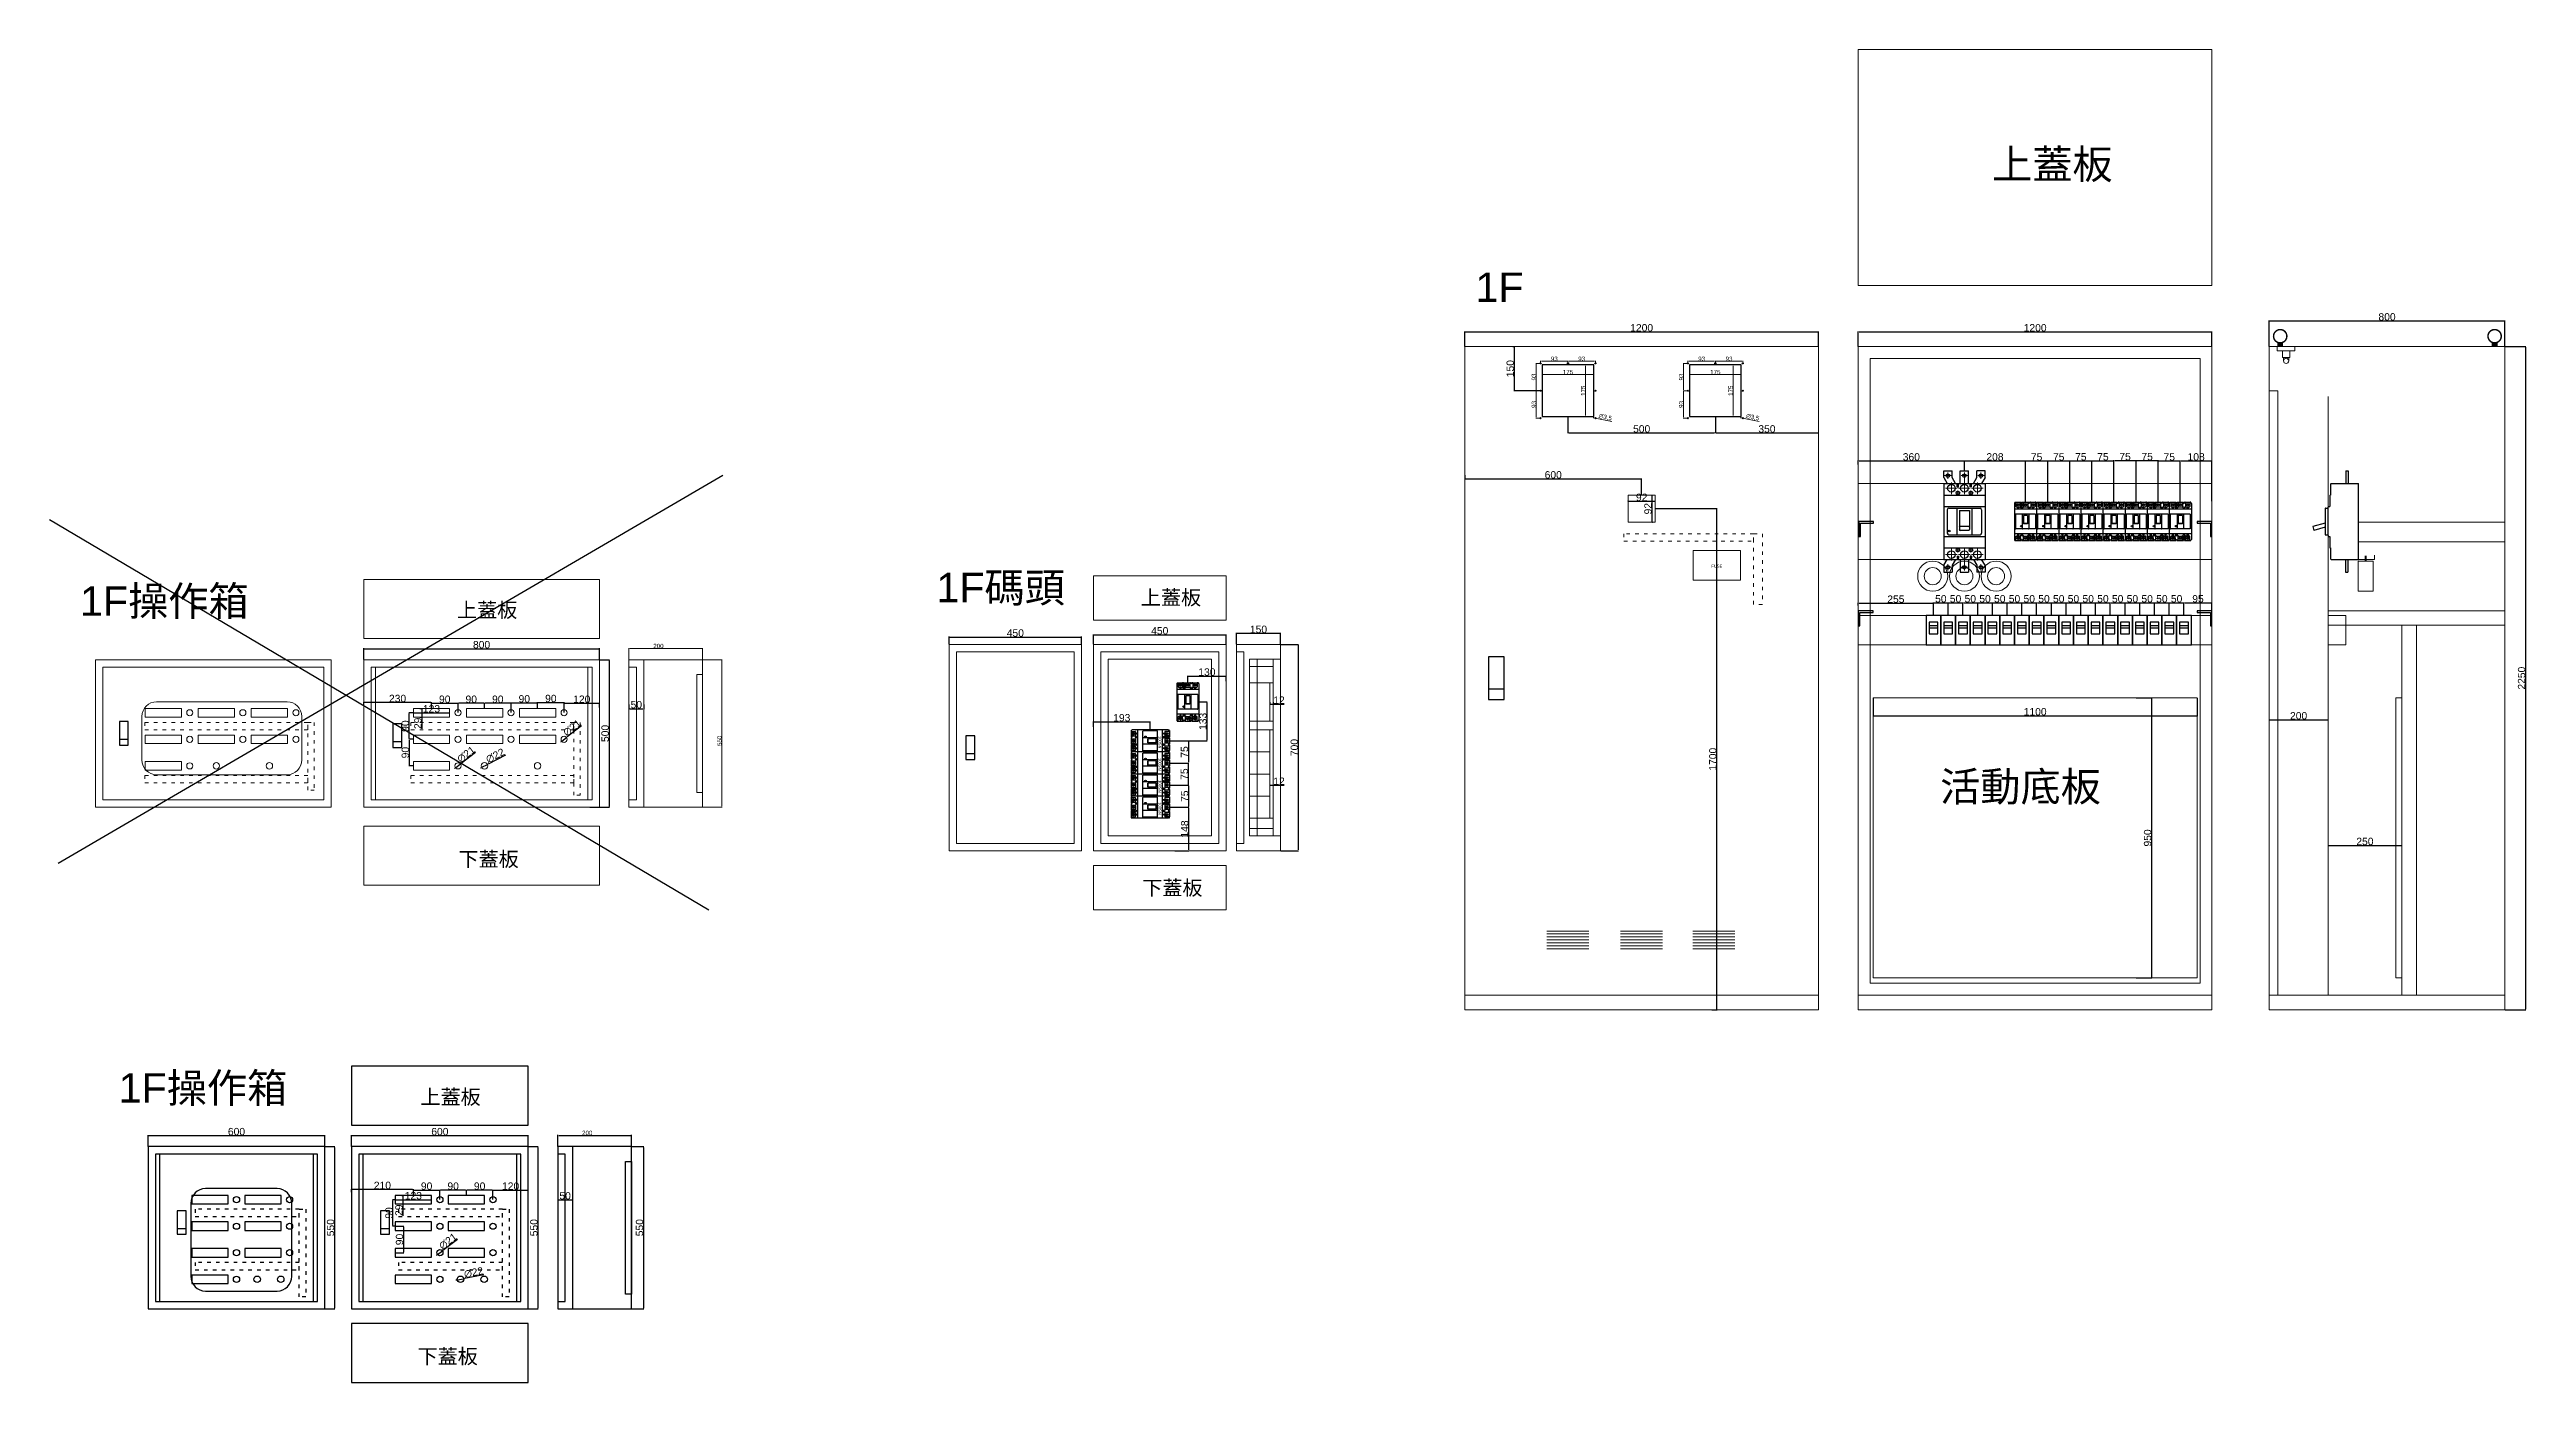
# Model space of a CAD drawing. Header units: millimetres. Extents: x -15161 to 10473752, y -72817 to 33960.
# Drawn here: x 70726 to 79130, y -72817 to -68295 of the extents above; entities that cross this region are included whole.
import ezdxf
from ezdxf.enums import TextEntityAlignment as Align

# ---------------------------------------------------------------- set-up
doc = ezdxf.new("R2010")
doc.units = ezdxf.units.MM
doc.linetypes.add('ACAD_ISO03W100', pattern=[30, 12, -18])
doc.layers.add('1', color=7, linetype='Continuous', lineweight=9)
doc.styles.get("Standard").update_dxf_attribs({"font": 'arial.ttf'})
doc.dimstyles.new('ISO-25', dxfattribs={"dimtxt": 25, "dimasz": 2.5, "dimexe": 1.25, "dimexo": 0.625, "dimtad": 1, "dimdec": 0, "dimtxsty": 'Standard', "dimcen": 2.5, "dimadec": 0, "dimazin": 0, "dimtfac": 1, "dimtdec": 0, "dimtmove": 0, "dimatfit": 3, "dimfxl": 1, "dimarcsym": 0})

msp = doc.modelspace()

# ---------------------------------------------------------------- texts
at = {"color": 0, "linetype": 'ByBlock', "lineweight": 9}
for s, height, p in [('上蓋板', 100, (77316.4765, -68734.4476)), ('上蓋板', 50, (72108.3314, -70221.7953)), ('上蓋板', 50, (74428.3314, -70179.2953)), ('下蓋板', 50, (72113.3314, -71066.7953)), ('下蓋板', 50, (74433.3314, -71164.2953))]:
    msp.add_text(s, height=height, dxfattribs=at).set_placement(p)
at = {"linetype": 'ByBlock', "lineweight": 9}
for s, height, p in [('1F', 100, (75645.5013, -69101.7539)), ('1F碼頭', 100, (73953.0013, -70121.7539)), ('FUSE', 10, (76382.6863, -70047.8825)), ('1F操作箱', 100, (71115.5013, -70164.2539)), ('活動底板', 100, (77413.0013, -70794.2539))]:
    msp.add_text(s, height=height, dxfattribs=at).set_placement(p, align=Align.MIDDLE)
at = {"linetype": 'ByBlock'}
msp.add_text('1F操作箱', height=100, dxfattribs=at).set_placement((71246.5103, -71816.0143), align=Align.MIDDLE)
at = {"color": 0, "linetype": 'ByBlock'}
for s, p in [('上蓋板', (71984.3405, -71873.5557)), ('下蓋板', (71974.3405, -72753.5557))]:
    msp.add_text(s, height=50, dxfattribs=at).set_placement(p)
at = {"linetype": 'ByBlock', "lineweight": 9, "insert": (72791.8404, -70319.0074), "char_height": 15, "attachment_point": 5}
msp.add_mtext('200', dxfattribs=at)
at = {"linetype": 'ByBlock', "lineweight": 9, "insert": (72998.7154, -70640.3824), "char_height": 15, "attachment_point": 5, "rotation": 90}
msp.add_mtext('550', dxfattribs=at)
at = {"color": 0, "linetype": 'ByBlock', "lineweight": 9, "char_height": 10, "attachment_point": 1, "rotation": 270}
for insert in [(74497.6864, -70623.7488), (74497.6864, -70698.7488), (74497.6864, -70773.7488), (74497.6864, -70848.7488)]:
    msp.add_mtext('100SN', dxfattribs=dict(at, insert=insert))
at = {"linetype": 'ByBlock', "insert": (72550.3494, -71970.7678), "char_height": 15, "attachment_point": 5}
msp.add_mtext('200', dxfattribs=at)

# ---------------------------------------------------------------- blocks, each defined once
blk = doc.blocks.new('P-1')
for p, q in [((-14.8, -1.1), (-14.8, -81.1)), ((15.2, -1.1), (-14.8, -1.1)), ((15.2, -81.1), (15.2, -1.1)), ((-14.8, -61.1), (15.2, -61.1)), ((-14.8, -81.1), (15.2, -81.1))]:
    blk.add_line(p, q)
blk = doc.blocks.new('*D1040')
at = {"color": 0, "linetype": 'ByBlock', "lineweight": -2, "transparency": 16777216}
for p, q in [((71791.8, -70364.8), (71791.8, -70326.6)), ((71794.3, -70327.9), (72589.3, -70327.9)), ((72591.8, -70364.8), (72591.8, -70326.6))]:
    blk.add_line(p, q, dxfattribs=at)
at = {"color": 0, "linetype": 'ByBlock', "transparency": 16777216}
for points in [[(71794.3, -70327.5), (71794.3, -70328.3), (71791.8, -70327.9)], [(72589.3, -70327.5), (72589.3, -70328.3), (72591.8, -70327.9)]]:
    blk.add_solid(points, dxfattribs=at)
at = {"layer": 'Defpoints', "color": 0, "linetype": 'ByBlock', "transparency": 16777216}
for p in [(72591.8, -70327.9), (71791.8, -70365.4), (72591.8, -70365.4)]:
    blk.add_point(p, dxfattribs=at)
at = {"color": 0, "linetype": 'ByBlock', "lineweight": 9, "transparency": 16777216, "insert": (72191.8, -70314.5), "char_height": 25, "attachment_point": 5}
blk.add_mtext('800', dxfattribs=at)
blk = doc.blocks.new('*D1041')
at = {"color": 0, "linetype": 'ByBlock', "lineweight": -2, "transparency": 16777216}
for p, q in [((72592.5, -70365.4), (72625.6, -70365.4)), ((72624.3, -70367.9), (72624.3, -70862.9)), ((72559.1, -70865.4), (72625.6, -70865.4))]:
    blk.add_line(p, q, dxfattribs=at)
at = {"color": 0, "linetype": 'ByBlock', "transparency": 16777216}
for points in [[(72623.9, -70367.9), (72624.8, -70367.9), (72624.3, -70365.4)], [(72623.9, -70862.9), (72624.8, -70862.9), (72624.3, -70865.4)]]:
    blk.add_solid(points, dxfattribs=at)
at = {"layer": 'Defpoints', "color": 0, "linetype": 'ByBlock', "transparency": 16777216}
for p in [(72591.8, -70365.4), (72558.5, -70865.4), (72624.3, -70865.4)]:
    blk.add_point(p, dxfattribs=at)
at = {"color": 0, "linetype": 'ByBlock', "lineweight": 9, "transparency": 16777216, "insert": (72611, -70615.4), "char_height": 25, "attachment_point": 5, "rotation": 90}
blk.add_mtext('500', dxfattribs=at)
blk = doc.blocks.new('*D1042')
at = {"color": 0, "linetype": 'ByBlock', "lineweight": -2, "transparency": 16777216}
for p, q in [((72021.8, -70530.3), (72021.8, -70511.6)), ((72024.3, -70512.9), (72109.3, -70512.9)), ((72111.8, -70544.8), (72111.8, -70511.6))]:
    blk.add_line(p, q, dxfattribs=at)
at = {"color": 0, "linetype": 'ByBlock', "transparency": 16777216}
for points in [[(72024.3, -70512.5), (72024.3, -70513.3), (72021.8, -70512.9)], [(72109.3, -70512.5), (72109.3, -70513.3), (72111.8, -70512.9)]]:
    blk.add_solid(points, dxfattribs=at)
at = {"layer": 'Defpoints', "color": 0, "linetype": 'ByBlock', "transparency": 16777216}
for p in [(72021.8, -70530.9), (72111.8, -70512.9), (72111.8, -70545.4)]:
    blk.add_point(p, dxfattribs=at)
at = {"color": 0, "linetype": 'ByBlock', "lineweight": 9, "transparency": 16777216, "insert": (72066.8, -70499.5), "char_height": 25, "attachment_point": 5}
blk.add_mtext('90', dxfattribs=at)
blk = doc.blocks.new('*D1043')
at = {"color": 0, "linetype": 'ByBlock', "lineweight": -2, "transparency": 16777216}
for p, q in [((72111.8, -70527.6), (72111.8, -70511.6)), ((72199.3, -70512.9), (72114.3, -70512.9)), ((72201.8, -70530.3), (72201.8, -70511.6))]:
    blk.add_line(p, q, dxfattribs=at)
at = {"color": 0, "linetype": 'ByBlock', "transparency": 16777216}
for points in [[(72114.3, -70512.5), (72114.3, -70513.3), (72111.8, -70512.9)], [(72199.3, -70512.5), (72199.3, -70513.3), (72201.8, -70512.9)]]:
    blk.add_solid(points, dxfattribs=at)
at = {"layer": 'Defpoints', "color": 0, "linetype": 'ByBlock', "transparency": 16777216}
for p in [(72111.8, -70512.9), (72111.8, -70528.2), (72201.8, -70530.9)]:
    blk.add_point(p, dxfattribs=at)
at = {"color": 0, "linetype": 'ByBlock', "lineweight": 9, "transparency": 16777216, "insert": (72156.8, -70499.5), "char_height": 25, "attachment_point": 5}
blk.add_mtext('90', dxfattribs=at)
blk = doc.blocks.new('*D1044')
at = {"color": 0, "linetype": 'ByBlock', "lineweight": -2, "transparency": 16777216}
for p, q in [((72201.8, -70530.3), (72201.8, -70511.6)), ((72289.3, -70512.9), (72204.3, -70512.9)), ((72291.8, -70544.8), (72291.8, -70511.6))]:
    blk.add_line(p, q, dxfattribs=at)
at = {"color": 0, "linetype": 'ByBlock', "transparency": 16777216}
for points in [[(72204.3, -70512.5), (72204.3, -70513.3), (72201.8, -70512.9)], [(72289.3, -70512.5), (72289.3, -70513.3), (72291.8, -70512.9)]]:
    blk.add_solid(points, dxfattribs=at)
at = {"layer": 'Defpoints', "color": 0, "linetype": 'ByBlock', "transparency": 16777216}
for p in [(72201.8, -70512.9), (72201.8, -70530.9), (72291.8, -70545.4)]:
    blk.add_point(p, dxfattribs=at)
at = {"color": 0, "linetype": 'ByBlock', "lineweight": 9, "transparency": 16777216, "insert": (72246.8, -70499.5), "char_height": 25, "attachment_point": 5}
blk.add_mtext('90', dxfattribs=at)
blk = doc.blocks.new('*D967')
at = {"color": 0, "linetype": 'ByBlock', "lineweight": -2, "transparency": 16777216}
for p, q in [((72471.8, -70544.8), (72471.8, -70511.6)), ((72474.3, -70512.9), (72589.3, -70512.9)), ((72591.8, -70527.6), (72591.8, -70511.6))]:
    blk.add_line(p, q, dxfattribs=at)
at = {"color": 0, "linetype": 'ByBlock', "transparency": 16777216}
for points in [[(72474.3, -70512.5), (72474.3, -70513.3), (72471.8, -70512.9)], [(72589.3, -70512.5), (72589.3, -70513.3), (72591.8, -70512.9)]]:
    blk.add_solid(points, dxfattribs=at)
at = {"layer": 'Defpoints', "color": 0, "linetype": 'ByBlock', "transparency": 16777216}
for p in [(72471.8, -70545.4), (72591.8, -70512.9), (72591.8, -70528.2)]:
    blk.add_point(p, dxfattribs=at)
at = {"color": 0, "linetype": 'ByBlock', "lineweight": 9, "transparency": 16777216, "insert": (72531.8, -70499.5), "char_height": 25, "attachment_point": 5}
blk.add_mtext('120', dxfattribs=at)
blk = doc.blocks.new('*D968')
at = {"color": 0, "linetype": 'ByBlock', "lineweight": -2, "transparency": 16777216}
for p, q in [((71791.8, -70520.3), (71791.8, -70509.1)), ((72019.3, -70510.4), (71794.3, -70510.4)), ((72021.8, -70520.3), (72021.8, -70509.1))]:
    blk.add_line(p, q, dxfattribs=at)
at = {"color": 0, "linetype": 'ByBlock', "transparency": 16777216}
for points in [[(71794.3, -70510), (71794.3, -70510.8), (71791.8, -70510.4)], [(72019.3, -70510), (72019.3, -70510.8), (72021.8, -70510.4)]]:
    blk.add_solid(points, dxfattribs=at)
at = {"layer": 'Defpoints', "color": 0, "linetype": 'ByBlock', "transparency": 16777216}
for p in [(71791.8, -70510.4), (71791.8, -70520.9), (72021.8, -70520.9)]:
    blk.add_point(p, dxfattribs=at)
at = {"color": 0, "linetype": 'ByBlock', "lineweight": 9, "transparency": 16777216, "insert": (71906.8, -70497), "char_height": 25, "attachment_point": 5}
blk.add_mtext('230', dxfattribs=at)
blk = doc.blocks.new('*D1045')
at = {"color": 0, "linetype": 'ByBlock', "lineweight": -2, "transparency": 16777216}
for p, q in [((71982.5, -70530.9), (71990.6, -70530.9)), ((71982.5, -70559.9), (71990.6, -70559.9)), ((71989.3, -70533.4), (71989.3, -70557.4)), ((71989.3, -70559.9), (71989.3, -70599.9))]:
    blk.add_line(p, q, dxfattribs=at)
at = {"color": 0, "linetype": 'ByBlock', "transparency": 16777216}
for points in [[(71988.9, -70533.4), (71989.8, -70533.4), (71989.3, -70530.9)], [(71988.9, -70557.4), (71989.8, -70557.4), (71989.3, -70559.9)]]:
    blk.add_solid(points, dxfattribs=at)
at = {"layer": 'Defpoints', "color": 0, "linetype": 'ByBlock', "transparency": 16777216}
for p in [(71981.8, -70530.9), (71981.8, -70559.9), (71989.3, -70559.9)]:
    blk.add_point(p, dxfattribs=at)
at = {"color": 0, "linetype": 'ByBlock', "lineweight": 9, "transparency": 16777216, "insert": (71976, -70581.2), "char_height": 25, "attachment_point": 5, "rotation": 90}
blk.add_mtext('29', dxfattribs=at)
blk = doc.blocks.new('*D990')
at = {"color": 0, "linetype": 'ByBlock', "lineweight": -2, "transparency": 16777216}
for p, q in [((71960.3, -70544.8), (71960.3, -70544.1)), ((71962.8, -70545.4), (72080.8, -70545.4)), ((72083.3, -70544.8), (72083.3, -70544.1))]:
    blk.add_line(p, q, dxfattribs=at)
at = {"color": 0, "linetype": 'ByBlock', "transparency": 16777216}
for points in [[(71962.8, -70545), (71962.8, -70545.8), (71960.3, -70545.4)], [(72080.8, -70545), (72080.8, -70545.8), (72083.3, -70545.4)]]:
    blk.add_solid(points, dxfattribs=at)
at = {"layer": 'Defpoints', "color": 0, "linetype": 'ByBlock', "transparency": 16777216}
for p in [(71960.3, -70545.4), (72083.3, -70545.4), (72083.3, -70545.4)]:
    blk.add_point(p, dxfattribs=at)
at = {"color": 0, "linetype": 'ByBlock', "lineweight": 9, "transparency": 16777216, "insert": (72021.8, -70532), "char_height": 25, "attachment_point": 5}
blk.add_mtext('123', dxfattribs=at)
blk = doc.blocks.new('*D991')
at = {"color": 0, "linetype": 'ByBlock', "lineweight": -2, "transparency": 16777216}
for p, q in [((72691.8, -70517), (72691.8, -70532.6)), ((72694.3, -70531.4), (72739.3, -70531.4)), ((72741.8, -70517), (72741.8, -70532.6))]:
    blk.add_line(p, q, dxfattribs=at)
at = {"color": 0, "linetype": 'ByBlock', "transparency": 16777216}
for points in [[(72694.3, -70531), (72694.3, -70531.8), (72691.8, -70531.4)], [(72739.3, -70531), (72739.3, -70531.8), (72741.8, -70531.4)]]:
    blk.add_solid(points, dxfattribs=at)
at = {"layer": 'Defpoints', "color": 0, "linetype": 'ByBlock', "transparency": 16777216}
for p in [(72691.8, -70516.4), (72741.8, -70516.4), (72741.8, -70531.4)]:
    blk.add_point(p, dxfattribs=at)
at = {"color": 0, "linetype": 'ByBlock', "lineweight": 9, "transparency": 16777216, "insert": (72716.8, -70518), "char_height": 25, "attachment_point": 5}
blk.add_mtext('50', dxfattribs=at)
blk = doc.blocks.new('*D992')
at = {"color": 0, "linetype": 'ByBlock', "lineweight": -2, "transparency": 16777216}
for p, q in [((72291.8, -70544.8), (72291.8, -70510.4)), ((72294.3, -70511.6), (72379.3, -70511.6)), ((72381.8, -70530.3), (72381.8, -70510.4))]:
    blk.add_line(p, q, dxfattribs=at)
at = {"color": 0, "linetype": 'ByBlock', "transparency": 16777216}
for points in [[(72294.3, -70511.2), (72294.3, -70512), (72291.8, -70511.6)], [(72379.3, -70511.2), (72379.3, -70512), (72381.8, -70511.6)]]:
    blk.add_solid(points, dxfattribs=at)
at = {"layer": 'Defpoints', "color": 0, "linetype": 'ByBlock', "transparency": 16777216}
for p in [(72291.8, -70545.4), (72381.8, -70511.6), (72381.8, -70530.9)]:
    blk.add_point(p, dxfattribs=at)
at = {"color": 0, "linetype": 'ByBlock', "lineweight": 9, "transparency": 16777216, "insert": (72336.8, -70498.2), "char_height": 25, "attachment_point": 5}
blk.add_mtext('90', dxfattribs=at)
blk = doc.blocks.new('*D993')
at = {"color": 0, "linetype": 'ByBlock', "lineweight": -2, "transparency": 16777216}
for p, q in [((72381.8, -70530.3), (72381.8, -70509.1)), ((72384.3, -70510.4), (72469.3, -70510.4)), ((72471.8, -70534.3), (72471.8, -70509.1))]:
    blk.add_line(p, q, dxfattribs=at)
at = {"color": 0, "linetype": 'ByBlock', "transparency": 16777216}
for points in [[(72384.3, -70510), (72384.3, -70510.8), (72381.8, -70510.4)], [(72469.3, -70510), (72469.3, -70510.8), (72471.8, -70510.4)]]:
    blk.add_solid(points, dxfattribs=at)
at = {"layer": 'Defpoints', "color": 0, "linetype": 'ByBlock', "transparency": 16777216}
for p in [(72381.8, -70530.9), (72471.8, -70510.4), (72471.8, -70534.9)]:
    blk.add_point(p, dxfattribs=at)
at = {"color": 0, "linetype": 'ByBlock', "lineweight": 9, "transparency": 16777216, "insert": (72426.8, -70497), "char_height": 25, "attachment_point": 5}
blk.add_mtext('90', dxfattribs=at)
blk = doc.blocks.new('*D994')
at = {"color": 0, "linetype": 'ByBlock', "lineweight": -2, "transparency": 16777216}
for p, q in [((71959.7, -70545.4), (71945.2, -70545.4)), ((71946.5, -70632.9), (71946.5, -70547.9)), ((71959.7, -70635.4), (71945.2, -70635.4))]:
    blk.add_line(p, q, dxfattribs=at)
at = {"color": 0, "linetype": 'ByBlock', "transparency": 16777216}
for points in [[(71946.1, -70547.9), (71946.9, -70547.9), (71946.5, -70545.4)], [(71946.1, -70632.9), (71946.9, -70632.9), (71946.5, -70635.4)]]:
    blk.add_solid(points, dxfattribs=at)
at = {"layer": 'Defpoints', "color": 0, "linetype": 'ByBlock', "transparency": 16777216}
for p in [(71946.5, -70545.4), (71960.3, -70545.4), (71960.3, -70635.4)]:
    blk.add_point(p, dxfattribs=at)
at = {"color": 0, "linetype": 'ByBlock', "lineweight": 9, "transparency": 16777216, "insert": (71933.1, -70590.4), "char_height": 25, "attachment_point": 5, "rotation": 90}
blk.add_mtext('90', dxfattribs=at)
blk = doc.blocks.new('*D995')
at = {"color": 0, "linetype": 'ByBlock', "lineweight": -2, "transparency": 16777216}
for p, q in [((71959.7, -70635.4), (71945.2, -70635.4)), ((71946.5, -70637.9), (71946.5, -70722.9)), ((71959.7, -70725.4), (71945.2, -70725.4))]:
    blk.add_line(p, q, dxfattribs=at)
at = {"color": 0, "linetype": 'ByBlock', "transparency": 16777216}
for points in [[(71946.1, -70637.9), (71946.9, -70637.9), (71946.5, -70635.4)], [(71946.1, -70722.9), (71946.9, -70722.9), (71946.5, -70725.4)]]:
    blk.add_solid(points, dxfattribs=at)
at = {"layer": 'Defpoints', "color": 0, "linetype": 'ByBlock', "transparency": 16777216}
for p in [(71960.3, -70635.4), (71946.5, -70725.4), (71960.3, -70725.4)]:
    blk.add_point(p, dxfattribs=at)
at = {"color": 0, "linetype": 'ByBlock', "lineweight": 9, "transparency": 16777216, "insert": (71933.1, -70680.4), "char_height": 25, "attachment_point": 5, "rotation": 90}
blk.add_mtext('90', dxfattribs=at)
blk = doc.blocks.new('*D996')
at = {"color": 0, "linetype": 'ByBlock', "lineweight": -2, "transparency": 16777216}
for p, q in [((72101.5, -70733.2), (72099.5, -70734.7)), ((72103.5, -70731.7), (72120.2, -70719)), ((72171.6, -70680.1), (72122.2, -70717.5))]:
    blk.add_line(p, q, dxfattribs=at)
at = {"color": 0, "linetype": 'ByBlock', "transparency": 16777216}
for points in [[(72101.2, -70732.9), (72101.7, -70733.6), (72103.5, -70731.7)], [(72122, -70717.2), (72122.5, -70717.9), (72120.2, -70719)]]:
    blk.add_solid(points, dxfattribs=at)
at = {"layer": 'Defpoints', "color": 0, "linetype": 'ByBlock', "transparency": 16777216}
for p in [(72103.5, -70731.7), (72120.2, -70719)]:
    blk.add_point(p, dxfattribs=at)
at = {"color": 0, "linetype": 'ByBlock', "lineweight": 9, "transparency": 16777216, "insert": (72139.4, -70686.8), "char_height": 25, "attachment_point": 5, "rotation": 37.146}
blk.add_mtext('∅21', dxfattribs=at)
blk = doc.blocks.new('*D997')
at = {"color": 0, "linetype": 'ByBlock', "lineweight": -2, "transparency": 16777216}
for p, q in [((72189.8, -70731.6), (72187.6, -70732.7)), ((72192.1, -70730.4), (72211.6, -70720.4)), ((72273, -70688.8), (72213.8, -70719.2))]:
    blk.add_line(p, q, dxfattribs=at)
at = {"color": 0, "linetype": 'ByBlock', "transparency": 16777216}
for points in [[(72189.6, -70731.2), (72190, -70731.9), (72192.1, -70730.4)], [(72213.7, -70718.8), (72214, -70719.6), (72211.6, -70720.4)]]:
    blk.add_solid(points, dxfattribs=at)
at = {"layer": 'Defpoints', "color": 0, "linetype": 'ByBlock', "transparency": 16777216}
for p in [(72192.1, -70730.4), (72211.6, -70720.4)]:
    blk.add_point(p, dxfattribs=at)
at = {"color": 0, "linetype": 'ByBlock', "lineweight": 9, "transparency": 16777216, "insert": (72238.1, -70690.9), "char_height": 25, "attachment_point": 5, "rotation": 27.21909}
blk.add_mtext('∅22', dxfattribs=at)
blk = doc.blocks.new('*D998')
at = {"color": 0, "linetype": 'ByBlock', "lineweight": -2, "transparency": 16777216}
for p, q in [((72530.9, -70589.3), (72482.1, -70627.4)), ((72461.6, -70643.4), (72459.6, -70644.9)), ((72463.6, -70641.8), (72480.1, -70628.9))]:
    blk.add_line(p, q, dxfattribs=at)
at = {"color": 0, "linetype": 'ByBlock', "transparency": 16777216}
for points in [[(72461.3, -70643), (72461.8, -70643.7), (72463.6, -70641.8)], [(72481.8, -70627.1), (72482.3, -70627.7), (72480.1, -70628.9)]]:
    blk.add_solid(points, dxfattribs=at)
at = {"layer": 'Defpoints', "color": 0, "linetype": 'ByBlock', "transparency": 16777216}
for p in [(72463.6, -70641.8), (72480.1, -70628.9)]:
    blk.add_point(p, dxfattribs=at)
at = {"color": 0, "linetype": 'ByBlock', "lineweight": 9, "transparency": 16777216, "insert": (72498.8, -70596.5), "char_height": 25, "attachment_point": 5, "rotation": 37.93377}
blk.add_mtext('∅21', dxfattribs=at)
blk = doc.blocks.new('*D1070')
at = {"color": 0, "linetype": 'ByBlock', "lineweight": -2, "transparency": 16777216}
for p, q in [((71750.3, -72016.5), (71750.3, -71978.4)), ((71752.8, -71979.6), (72347.8, -71979.6)), ((72350.3, -72016.5), (72350.3, -71978.4))]:
    blk.add_line(p, q, dxfattribs=at)
at = {"color": 0, "linetype": 'ByBlock', "transparency": 16777216}
for points in [[(71752.8, -71979.2), (71752.8, -71980.1), (71750.3, -71979.6)], [(72347.8, -71979.2), (72347.8, -71980.1), (72350.3, -71979.6)]]:
    blk.add_solid(points, dxfattribs=at)
at = {"layer": 'Defpoints', "color": 0, "linetype": 'ByBlock', "transparency": 16777216}
for p in [(71750.3, -72017.1), (72350.3, -71979.6), (72350.3, -72017.1)]:
    blk.add_point(p, dxfattribs=at)
at = {"color": 0, "linetype": 'ByBlock', "transparency": 16777216, "insert": (72050.3, -71966.3), "char_height": 25, "attachment_point": 5}
blk.add_mtext('600', dxfattribs=at)
blk = doc.blocks.new('*D1071')
at = {"color": 0, "linetype": 'ByBlock', "lineweight": -2, "transparency": 16777216}
for p, q in [((72351, -72017.1), (72384.1, -72017.1)), ((72382.8, -72019.6), (72382.8, -72564.6)), ((72326, -72567.1), (72384.1, -72567.1))]:
    blk.add_line(p, q, dxfattribs=at)
at = {"color": 0, "linetype": 'ByBlock', "transparency": 16777216}
for points in [[(72382.4, -72019.6), (72383.3, -72019.6), (72382.8, -72017.1)], [(72382.4, -72564.6), (72383.3, -72564.6), (72382.8, -72567.1)]]:
    blk.add_solid(points, dxfattribs=at)
at = {"layer": 'Defpoints', "color": 0, "linetype": 'ByBlock', "transparency": 16777216}
for p in [(72350.3, -72017.1), (72325.3, -72567.1), (72382.8, -72567.1)]:
    blk.add_point(p, dxfattribs=at)
at = {"color": 0, "linetype": 'ByBlock', "transparency": 16777216, "insert": (72369.5, -72292.1), "char_height": 25, "attachment_point": 5, "rotation": 90}
blk.add_mtext('550', dxfattribs=at)
blk = doc.blocks.new('*D1072')
at = {"color": 0, "linetype": 'ByBlock', "lineweight": -2, "transparency": 16777216}
for p, q in [((71960.3, -72182), (71960.3, -72163.4)), ((71962.8, -72164.6), (72047.8, -72164.6)), ((72050.3, -72196.5), (72050.3, -72163.4))]:
    blk.add_line(p, q, dxfattribs=at)
at = {"color": 0, "linetype": 'ByBlock', "transparency": 16777216}
for points in [[(71962.8, -72164.2), (71962.8, -72165.1), (71960.3, -72164.6)], [(72047.8, -72164.2), (72047.8, -72165.1), (72050.3, -72164.6)]]:
    blk.add_solid(points, dxfattribs=at)
at = {"layer": 'Defpoints', "color": 0, "linetype": 'ByBlock', "transparency": 16777216}
for p in [(71960.3, -72182.6), (72050.3, -72164.6), (72050.3, -72197.1)]:
    blk.add_point(p, dxfattribs=at)
at = {"color": 0, "linetype": 'ByBlock', "transparency": 16777216, "insert": (72005.3, -72151.3), "char_height": 25, "attachment_point": 5}
blk.add_mtext('90', dxfattribs=at)
blk = doc.blocks.new('*D1073')
at = {"color": 0, "linetype": 'ByBlock', "lineweight": -2, "transparency": 16777216}
for p, q in [((72050.3, -72179.3), (72050.3, -72163.4)), ((72137.8, -72164.6), (72052.8, -72164.6)), ((72140.3, -72182), (72140.3, -72163.4))]:
    blk.add_line(p, q, dxfattribs=at)
at = {"color": 0, "linetype": 'ByBlock', "transparency": 16777216}
for points in [[(72052.8, -72164.2), (72052.8, -72165.1), (72050.3, -72164.6)], [(72137.8, -72164.2), (72137.8, -72165.1), (72140.3, -72164.6)]]:
    blk.add_solid(points, dxfattribs=at)
at = {"layer": 'Defpoints', "color": 0, "linetype": 'ByBlock', "transparency": 16777216}
for p in [(72050.3, -72164.6), (72050.3, -72180), (72140.3, -72182.6)]:
    blk.add_point(p, dxfattribs=at)
at = {"color": 0, "linetype": 'ByBlock', "transparency": 16777216, "insert": (72095.3, -72151.3), "char_height": 25, "attachment_point": 5}
blk.add_mtext('90', dxfattribs=at)
blk = doc.blocks.new('*D1074')
at = {"color": 0, "linetype": 'ByBlock', "lineweight": -2, "transparency": 16777216}
for p, q in [((72140.3, -72182), (72140.3, -72163.4)), ((72227.8, -72164.6), (72142.8, -72164.6)), ((72230.3, -72196.5), (72230.3, -72163.4))]:
    blk.add_line(p, q, dxfattribs=at)
at = {"color": 0, "linetype": 'ByBlock', "transparency": 16777216}
for points in [[(72142.8, -72164.2), (72142.8, -72165.1), (72140.3, -72164.6)], [(72227.8, -72164.2), (72227.8, -72165.1), (72230.3, -72164.6)]]:
    blk.add_solid(points, dxfattribs=at)
at = {"layer": 'Defpoints', "color": 0, "linetype": 'ByBlock', "transparency": 16777216}
for p in [(72140.3, -72164.6), (72140.3, -72182.6), (72230.3, -72197.1)]:
    blk.add_point(p, dxfattribs=at)
at = {"color": 0, "linetype": 'ByBlock', "transparency": 16777216, "insert": (72185.3, -72151.3), "char_height": 25, "attachment_point": 5}
blk.add_mtext('90', dxfattribs=at)
blk = doc.blocks.new('*D1068')
at = {"color": 0, "linetype": 'ByBlock', "lineweight": -2, "transparency": 16777216}
for p, q in [((72230.3, -72196.5), (72230.3, -72163.4)), ((72232.8, -72164.6), (72347.8, -72164.6)), ((72350.3, -72179.3), (72350.3, -72163.4))]:
    blk.add_line(p, q, dxfattribs=at)
at = {"color": 0, "linetype": 'ByBlock', "transparency": 16777216}
for points in [[(72232.8, -72164.2), (72232.8, -72165.1), (72230.3, -72164.6)], [(72347.8, -72164.2), (72347.8, -72165.1), (72350.3, -72164.6)]]:
    blk.add_solid(points, dxfattribs=at)
at = {"layer": 'Defpoints', "color": 0, "linetype": 'ByBlock', "transparency": 16777216}
for p in [(72350.3, -72164.6), (72350.3, -72180), (72230.3, -72197.1)]:
    blk.add_point(p, dxfattribs=at)
at = {"color": 0, "linetype": 'ByBlock', "transparency": 16777216, "insert": (72290.3, -72151.3), "char_height": 25, "attachment_point": 5}
blk.add_mtext('120', dxfattribs=at)
blk = doc.blocks.new('*D1069')
at = {"color": 0, "linetype": 'ByBlock', "lineweight": -2, "transparency": 16777216}
for p, q in [((71750.3, -72172.1), (71750.3, -72160.9)), ((71957.8, -72162.1), (71752.8, -72162.1)), ((71960.3, -72172.1), (71960.3, -72160.9))]:
    blk.add_line(p, q, dxfattribs=at)
at = {"color": 0, "linetype": 'ByBlock', "transparency": 16777216}
for points in [[(71752.8, -72161.7), (71752.8, -72162.6), (71750.3, -72162.1)], [(71957.8, -72161.7), (71957.8, -72162.6), (71960.3, -72162.1)]]:
    blk.add_solid(points, dxfattribs=at)
at = {"layer": 'Defpoints', "color": 0, "linetype": 'ByBlock', "transparency": 16777216}
for p in [(71750.3, -72162.1), (71750.3, -72172.7), (71960.3, -72172.7)]:
    blk.add_point(p, dxfattribs=at)
at = {"color": 0, "linetype": 'ByBlock', "transparency": 16777216, "insert": (71855.3, -72148.8), "char_height": 25, "attachment_point": 5}
blk.add_mtext('210', dxfattribs=at)
blk = doc.blocks.new('*D1075')
at = {"color": 0, "linetype": 'ByBlock', "lineweight": -2, "transparency": 16777216}
for p, q in [((71921, -72182.6), (71926.3, -72182.6)), ((71925, -72185.1), (71925, -72209.1)), ((71921, -72211.6), (71926.3, -72211.6)), ((71925, -72211.6), (71925, -72251.7))]:
    blk.add_line(p, q, dxfattribs=at)
at = {"color": 0, "linetype": 'ByBlock', "transparency": 16777216}
for points in [[(71924.6, -72185.1), (71925.5, -72185.1), (71925, -72182.6)], [(71924.6, -72209.1), (71925.5, -72209.1), (71925, -72211.6)]]:
    blk.add_solid(points, dxfattribs=at)
at = {"layer": 'Defpoints', "color": 0, "linetype": 'ByBlock', "transparency": 16777216}
for p in [(71920.3, -72182.6), (71920.3, -72211.6), (71925, -72211.6)]:
    blk.add_point(p, dxfattribs=at)
at = {"color": 0, "linetype": 'ByBlock', "transparency": 16777216, "insert": (71911.6, -72232.9), "char_height": 25, "attachment_point": 5, "rotation": 90}
blk.add_mtext('29', dxfattribs=at)
blk = doc.blocks.new('*D1076')
at = {"color": 0, "linetype": 'ByBlock', "lineweight": -2, "transparency": 16777216}
for p, q in [((71898.8, -72196.5), (71898.8, -72195.9)), ((71901.3, -72197.1), (72019.3, -72197.1)), ((72021.8, -72196.5), (72021.8, -72195.9))]:
    blk.add_line(p, q, dxfattribs=at)
at = {"color": 0, "linetype": 'ByBlock', "transparency": 16777216}
for points in [[(71901.3, -72196.7), (71901.3, -72197.6), (71898.8, -72197.1)], [(72019.3, -72196.7), (72019.3, -72197.6), (72021.8, -72197.1)]]:
    blk.add_solid(points, dxfattribs=at)
at = {"layer": 'Defpoints', "color": 0, "linetype": 'ByBlock', "transparency": 16777216}
for p in [(71898.8, -72197.1), (72021.8, -72197.1), (72021.8, -72197.1)]:
    blk.add_point(p, dxfattribs=at)
at = {"color": 0, "linetype": 'ByBlock', "transparency": 16777216, "insert": (71960.3, -72183.7), "char_height": 25, "attachment_point": 5}
blk.add_mtext('123', dxfattribs=at)
blk = doc.blocks.new('*D1077')
at = {"color": 0, "linetype": 'ByBlock', "lineweight": -2, "transparency": 16777216}
for p, q in [((72450.3, -72182.8), (72450.3, -72198.4)), ((72500.3, -72182.8), (72500.3, -72198.4)), ((72452.8, -72197.1), (72497.8, -72197.1))]:
    blk.add_line(p, q, dxfattribs=at)
at = {"color": 0, "linetype": 'ByBlock', "transparency": 16777216}
for points in [[(72452.8, -72196.7), (72452.8, -72197.6), (72450.3, -72197.1)], [(72497.8, -72196.7), (72497.8, -72197.6), (72500.3, -72197.1)]]:
    blk.add_solid(points, dxfattribs=at)
at = {"layer": 'Defpoints', "color": 0, "linetype": 'ByBlock', "transparency": 16777216}
for p in [(72450.3, -72182.1), (72500.3, -72182.1), (72500.3, -72197.1)]:
    blk.add_point(p, dxfattribs=at)
at = {"color": 0, "linetype": 'ByBlock', "transparency": 16777216, "insert": (72475.3, -72183.8), "char_height": 25, "attachment_point": 5}
blk.add_mtext('50', dxfattribs=at)
blk = doc.blocks.new('*D1078')
at = {"color": 0, "linetype": 'ByBlock', "lineweight": -2, "transparency": 16777216}
for p, q in [((71898.2, -72197.1), (71889.9, -72197.1)), ((71891.2, -72284.6), (71891.2, -72199.6)), ((71898.2, -72287.1), (71889.9, -72287.1))]:
    blk.add_line(p, q, dxfattribs=at)
at = {"color": 0, "linetype": 'ByBlock', "transparency": 16777216}
for points in [[(71890.8, -72199.6), (71891.6, -72199.6), (71891.2, -72197.1)], [(71890.8, -72284.6), (71891.6, -72284.6), (71891.2, -72287.1)]]:
    blk.add_solid(points, dxfattribs=at)
at = {"layer": 'Defpoints', "color": 0, "linetype": 'ByBlock', "transparency": 16777216}
for p in [(71891.2, -72197.1), (71898.8, -72197.1), (71898.8, -72287.1)]:
    blk.add_point(p, dxfattribs=at)
at = {"color": 0, "linetype": 'ByBlock', "transparency": 16777216, "insert": (71877.8, -72242.1), "char_height": 25, "attachment_point": 5, "rotation": 90}
blk.add_mtext('90', dxfattribs=at)
blk = doc.blocks.new('*D1079')
at = {"color": 0, "linetype": 'ByBlock', "lineweight": -2, "transparency": 16777216}
for p, q in [((71899.5, -72287.1), (71928.1, -72287.1)), ((71926.9, -72289.6), (71926.9, -72374.6)), ((71899.5, -72377.1), (71928.1, -72377.1))]:
    blk.add_line(p, q, dxfattribs=at)
at = {"color": 0, "linetype": 'ByBlock', "transparency": 16777216}
for points in [[(71926.4, -72289.6), (71927.3, -72289.6), (71926.9, -72287.1)], [(71926.4, -72374.6), (71927.3, -72374.6), (71926.9, -72377.1)]]:
    blk.add_solid(points, dxfattribs=at)
at = {"layer": 'Defpoints', "color": 0, "linetype": 'ByBlock', "transparency": 16777216}
for p in [(71898.8, -72287.1), (71898.8, -72377.1), (71926.9, -72377.1)]:
    blk.add_point(p, dxfattribs=at)
at = {"color": 0, "linetype": 'ByBlock', "transparency": 16777216, "insert": (71913.5, -72332.1), "char_height": 25, "attachment_point": 5, "rotation": 90}
blk.add_mtext('90', dxfattribs=at)
blk = doc.blocks.new('*D1080')
at = {"color": 0, "linetype": 'ByBlock', "lineweight": -2, "transparency": 16777216}
for p, q in [((72110.1, -72331.9), (72060.7, -72369.3)), ((72040, -72385), (72038, -72386.5)), ((72042, -72383.5), (72058.7, -72370.8))]:
    blk.add_line(p, q, dxfattribs=at)
at = {"color": 0, "linetype": 'ByBlock', "transparency": 16777216}
for points in [[(72039.7, -72384.7), (72040.2, -72385.3), (72042, -72383.5)], [(72060.5, -72369), (72061, -72369.6), (72058.7, -72370.8)]]:
    blk.add_solid(points, dxfattribs=at)
at = {"layer": 'Defpoints', "color": 0, "linetype": 'ByBlock', "transparency": 16777216}
for p in [(72042, -72383.5), (72058.7, -72370.8)]:
    blk.add_point(p, dxfattribs=at)
at = {"color": 0, "linetype": 'ByBlock', "transparency": 16777216, "insert": (72077.9, -72338.6), "char_height": 25, "attachment_point": 5, "rotation": 37.146}
blk.add_mtext('∅21', dxfattribs=at)
blk = doc.blocks.new('*D1081')
at = {"color": 0, "linetype": 'ByBlock', "lineweight": -2, "transparency": 16777216}
for p, q in [((72107.1, -72469.7), (72104.6, -72470.2)), ((72109.5, -72469.2), (72131.2, -72465.1)), ((72198.9, -72452.1), (72133.6, -72464.6))]:
    blk.add_line(p, q, dxfattribs=at)
at = {"color": 0, "linetype": 'ByBlock', "transparency": 16777216}
for points in [[(72107, -72469.3), (72107.2, -72470.1), (72109.5, -72469.2)], [(72133.5, -72464.2), (72133.7, -72465), (72131.2, -72465.1)]]:
    blk.add_solid(points, dxfattribs=at)
at = {"layer": 'Defpoints', "color": 0, "linetype": 'ByBlock', "transparency": 16777216}
for p in [(72109.5, -72469.2), (72131.2, -72465.1)]:
    blk.add_point(p, dxfattribs=at)
at = {"color": 0, "linetype": 'ByBlock', "transparency": 16777216, "insert": (72164.8, -72444.3), "char_height": 25, "attachment_point": 5, "rotation": 10.85506}
blk.add_mtext('∅22', dxfattribs=at)
blk = doc.blocks.new('*D1082')
at = {"color": 0, "linetype": 'ByBlock', "lineweight": -2, "transparency": 16777216}
for p, q in [((71060.3, -72016.5), (71060.3, -71978.4)), ((71062.8, -71979.6), (71657.8, -71979.6)), ((71660.3, -72016.5), (71660.3, -71978.4))]:
    blk.add_line(p, q, dxfattribs=at)
at = {"color": 0, "linetype": 'ByBlock', "transparency": 16777216}
for points in [[(71062.8, -71979.2), (71062.8, -71980.1), (71060.3, -71979.6)], [(71657.8, -71979.2), (71657.8, -71980.1), (71660.3, -71979.6)]]:
    blk.add_solid(points, dxfattribs=at)
at = {"layer": 'Defpoints', "color": 0, "linetype": 'ByBlock', "transparency": 16777216}
for p in [(71060.3, -72017.1), (71660.3, -71979.6), (71660.3, -72017.1)]:
    blk.add_point(p, dxfattribs=at)
at = {"color": 0, "linetype": 'ByBlock', "transparency": 16777216, "insert": (71360.3, -71966.3), "char_height": 25, "attachment_point": 5}
blk.add_mtext('600', dxfattribs=at)
blk = doc.blocks.new('*D1083')
at = {"color": 0, "linetype": 'ByBlock', "lineweight": -2, "transparency": 16777216}
for p, q in [((71661, -72017.1), (71694.1, -72017.1)), ((71692.8, -72019.6), (71692.8, -72564.6)), ((71636, -72567.1), (71694.1, -72567.1))]:
    blk.add_line(p, q, dxfattribs=at)
at = {"color": 0, "linetype": 'ByBlock', "transparency": 16777216}
for points in [[(71692.4, -72019.6), (71693.3, -72019.6), (71692.8, -72017.1)], [(71692.4, -72564.6), (71693.3, -72564.6), (71692.8, -72567.1)]]:
    blk.add_solid(points, dxfattribs=at)
at = {"layer": 'Defpoints', "color": 0, "linetype": 'ByBlock', "transparency": 16777216}
for p in [(71660.3, -72017.1), (71635.3, -72567.1), (71692.8, -72567.1)]:
    blk.add_point(p, dxfattribs=at)
at = {"color": 0, "linetype": 'ByBlock', "transparency": 16777216, "insert": (71679.5, -72292.1), "char_height": 25, "attachment_point": 5, "rotation": 90}
blk.add_mtext('550', dxfattribs=at)
blk = doc.blocks.new('*D1084')
at = {"color": 0, "linetype": 'ByBlock', "lineweight": -2, "transparency": 16777216}
for p, q in [((72701, -72017.1), (72742.4, -72017.1)), ((72741.2, -72019.6), (72741.2, -72564.6)), ((72701, -72567.1), (72742.4, -72567.1))]:
    blk.add_line(p, q, dxfattribs=at)
at = {"color": 0, "linetype": 'ByBlock', "transparency": 16777216}
for points in [[(72740.8, -72019.6), (72741.6, -72019.6), (72741.2, -72017.1)], [(72740.8, -72564.6), (72741.6, -72564.6), (72741.2, -72567.1)]]:
    blk.add_solid(points, dxfattribs=at)
at = {"layer": 'Defpoints', "color": 0, "linetype": 'ByBlock', "transparency": 16777216}
for p in [(72700.3, -72017.1), (72700.3, -72567.1), (72741.2, -72567.1)]:
    blk.add_point(p, dxfattribs=at)
at = {"color": 0, "linetype": 'ByBlock', "transparency": 16777216, "insert": (72727.8, -72292.1), "char_height": 25, "attachment_point": 5, "rotation": 90}
blk.add_mtext('550', dxfattribs=at)
blk = doc.blocks.new('3P100SN')
for p, q in [((-37.8, 3.6), (-37.8, -118.6)), ((-36.3, 7), (-36.3, 5.5)), ((-35.8, 7.5), (-33.3, 7.5)), ((-33.3, 7.5), (-14.5, 7.5)), ((-32.8, 7), (-32.8, -6.2)), ((-27.3, 2), (-23.3, -2)), ((-27.3, -2), (-23.3, 2)), ((-17.8, 7), (-17.8, -6.2)), ((-17.8, -1.5), (-17.8, 7)), ((-17.3, 7.5), (-14.5, 7.5)), ((-14.4, 5.4), (-14.4, 6.4)), ((-14.4, 6.4), (-14, 6.4)), ((-14, 6.4), (-14, 7)), ((-11.5, 6.4), (-11.5, 7)), ((-11.5, 6.4), (-11.1, 6.4)), ((-11.1, 5.4), (-11.1, 6.4)), ((-11, 7.5), (-8.3, 7.5)), ((-11, 7.5), (10.5, 7.5)), ((-7.8, 7), (-7.8, -6.2)), ((-2.3, -2), (1.7, 2)), ((-2.3, 2), (1.7, -2)), ((7.2, 7), (7.2, -6.2)), ((7.7, 7.5), (10.5, 7.5)), ((10.6, 6.4), (11, 6.4)), ((10.6, 5.4), (10.6, 6.4)), ((11, 6.4), (11, 7)), ((13.5, 6.4), (13.5, 7)), ((13.5, 6.4), (13.9, 6.4)), ((13.9, 5.4), (13.9, 6.4)), ((16.7, 7.5), (14, 7.5)), ((14, 7.5), (32.7, 7.5)), ((17.2, 7), (17.2, -6.2)), ((22.7, -2), (26.7, 2)), ((22.7, 2), (26.7, -2)), ((32.2, 7), (32.2, -6.2)), ((35.2, 7.5), (32.7, 7.5)), ((35.7, 7), (35.7, 5.5)), ((37.2, 3.6), (37.2, -118.6)), ((37.2, -15.5), (-37.8, -15.5)), ((-34.3, -33), (-34.3, -82)), ((33.2, -32.5), (-33.8, -32.5)), ((33.2, -82.5), (-33.8, -82.5)), ((-30.8, -8.2), (-19.8, -8.2)), ((-11.3, -33), (-11.3, -82)), ((-7.3, -36.9), (-7.3, -65)), ((6.7, -36.9), (-7.3, -36.9)), ((6.7, -37.5), (-7.3, -37.5)), ((6.7, -64.2), (-7.3, -64.2)), ((6.7, -65), (-7.3, -65)), ((-5.8, -8.2), (5.2, -8.2)), ((6.7, -36.9), (6.7, -65)), ((10.7, -33), (10.7, -82)), ((19.2, -8.2), (30.2, -8.2)), ((33.7, -33), (33.7, -82)), ((37.2, -99.5), (-37.8, -99.5)), ((-36.3, -122), (-36.3, -120.5)), ((-35.8, -122.5), (-33.3, -122.5)), ((-33.3, -122.5), (-14.5, -122.5)), ((-32.8, -122), (-32.8, -108.8)), ((-30.8, -106.8), (-19.8, -106.8)), ((-27.3, -113), (-23.3, -117)), ((-27.3, -117), (-23.3, -113)), ((-17.8, -122), (-17.8, -108.8)), ((-17.8, -113.5), (-17.8, -122)), ((-17.3, -122.5), (-14.5, -122.5)), ((-14.4, -120.4), (-14.4, -121.4)), ((-14.4, -121.4), (-14, -121.4)), ((-14, -121.4), (-14, -122)), ((-11.5, -121.4), (-11.5, -122)), ((-11.5, -121.4), (-11.1, -121.4)), ((-11.1, -120.4), (-11.1, -121.4)), ((-11, -122.5), (-8.3, -122.5)), ((-11, -122.5), (10.5, -122.5)), ((-7.8, -122), (-7.8, -108.8)), ((-5.8, -106.8), (5.2, -106.8)), ((-2.3, -117), (1.7, -113)), ((-2.3, -113), (1.7, -117)), ((7.2, -122), (7.2, -108.8)), ((7.7, -122.5), (10.5, -122.5)), ((10.6, -120.4), (10.6, -121.4)), ((10.6, -121.4), (11, -121.4)), ((11, -121.4), (11, -122)), ((13.5, -121.4), (13.9, -121.4)), ((13.5, -121.4), (13.5, -122)), ((13.9, -120.4), (13.9, -121.4)), ((14, -122.5), (16.7, -122.5)), ((14, -122.5), (32.2, -122.5)), ((17.2, -122), (17.2, -108.8)), ((19.2, -106.8), (30.2, -106.8)), ((22.7, -113), (26.7, -117)), ((22.7, -117), (26.7, -113)), ((32.2, -122), (32.2, -108.8)), ((32.7, -122.5), (35.2, -122.5)), ((35.7, -122), (35.7, -120.5))]:
    blk.add_line(p, q)
for centre, radius in [((-25.3, 0), 4.06), ((-12.8, -2), 4), ((-12.8, -2), 2.4), ((-0.3, 0), 4.06), ((24.7, 0), 4.06), ((-25.3, -11.7), 1.7), ((-25.3, -11.7), 1.2), ((-14.3, -73.5), 2.65), ((-12.8, -11.2), 3.15), ((-12.8, -11.2), 1.6), ((12.2, -11.2), 3.15), ((12.2, -11.2), 1.6), ((24.7, -11.7), 1.7), ((24.7, -11.7), 1.2), ((-25.3, -115), 4.06), ((-25.3, -103.3), 1.7), ((-25.3, -103.3), 1.2), ((-12.8, -103.8), 3.15), ((-12.8, -103.8), 1.6), ((-0.3, -115), 4.06), ((12.2, -113), 4), ((12.2, -103.8), 3.15), ((12.2, -113), 2.4), ((12.2, -103.8), 1.6), ((24.7, -115), 4.06), ((24.7, -103.3), 1.7), ((24.7, -103.3), 1.2)]:
    blk.add_circle(centre, radius)
for centre, radius, start, end in [((-37.3, 3.6), 0.5, 104.47751, 180), ((-37.8, 5.5), 1.5, 284.47751, 0), ((-35.8, 7), 0.5, 90, 180), ((-33.3, 7), 0.5, 0, 90), ((-17.3, 7), 0.5, 90, 180), ((-14.5, 7), 0.5, 0, 90), ((-12.8, 5.4), 1.65, 180, 0), ((-11, 7), 0.5, 90, 180), ((-8.3, 7), 0.5, 0, 90), ((7.7, 7), 0.5, 90, 180), ((10.5, 7), 0.5, 0, 90), ((12.2, 5.4), 1.65, 180, 0), ((14, 7), 0.5, 90, 180), ((16.7, 7), 0.5, 0, 90), ((32.7, 7), 0.5, 90, 180), ((35.2, 7), 0.5, 0, 90), ((37.2, 5.5), 1.5, 180, 255.52249), ((36.7, 3.6), 0.5, 0, 75.52249), ((-33.8, -33), 0.5, 90, 180), ((-33.8, -82), 0.5, 180, 270), ((-30.8, -6.2), 2, 180, 270), ((-19.8, -6.2), 2, 270, 0), ((-10.8, -33), 0.5, 90, 180), ((-10.8, -82), 0.5, 180, 270), ((-5.8, -6.2), 2, 180, 270), ((5.2, -6.2), 2, 270, 0), ((10.2, -33), 0.5, 0, 90), ((10.2, -82), 0.5, 270, 0), ((19.2, -6.2), 2, 180, 270), ((30.2, -6.2), 2, 270, 0), ((33.2, -33), 0.5, 0, 90), ((33.2, -82), 0.5, 270, 0), ((-37.3, -118.6), 0.5, 180, 255.52249), ((-37.8, -120.5), 1.5, 0, 75.52249), ((-35.8, -122), 0.5, 180, 270), ((-33.3, -122), 0.5, 270, 0), ((-30.8, -108.8), 2, 90, 180), ((-19.8, -108.8), 2, 0, 90), ((-17.3, -122), 0.5, 180, 270), ((-14.5, -122), 0.5, 270, 0), ((-12.8, -120.4), 1.65, 0, 180), ((-11, -122), 0.5, 180, 270), ((-8.3, -122), 0.5, 270, 0), ((-5.8, -108.8), 2, 90, 180), ((5.2, -108.8), 2, 0, 90), ((7.7, -122), 0.5, 180, 270), ((10.5, -122), 0.5, 270, 0), ((12.2, -120.4), 1.65, 0, 180), ((14, -122), 0.5, 180, 270), ((16.7, -122), 0.5, 270, 0), ((19.2, -108.8), 2, 90, 180), ((30.2, -108.8), 2, 0, 90), ((32.7, -122), 0.5, 180, 270), ((35.2, -122), 0.5, 270, 0), ((37.2, -120.5), 1.5, 104.47751, 180), ((36.7, -118.6), 0.5, 284.47751, 0)]:
    blk.add_arc(centre, radius, start, end)
at = {"layer": '1'}
for p, q in [((-12.8, -15.1), (-12.8, 7.7)), ((-6.3, 0), (6.3, 0)), ((-16.8, -2), (-8.8, -2)), ((-16.8, -11.2), (-8.8, -11.2)), ((8.2, -11.2), (16.2, -11.2)), ((-30.8, -115), (-19.8, -115)), ((-25.3, -120.5), (-25.3, -109.5)), ((-6.3, -115), (6.3, -115)), ((19.2, -115), (30.2, -115)), ((24.7, -120.5), (24.7, -109.5))]:
    blk.add_line(p, q, dxfattribs=at)
blk = doc.blocks.new('*D1027')
at = {"color": 0, "linetype": 'ByBlock', "lineweight": -2, "transparency": 16777216}
for p, q in [((74587.7, -70442.7), (74587.7, -70419.6)), ((74590.2, -70420.8), (74715.2, -70420.8)), ((74717.7, -70437.7), (74717.7, -70419.6))]:
    blk.add_line(p, q, dxfattribs=at)
at = {"color": 0, "linetype": 'ByBlock', "transparency": 16777216}
for points in [[(74590.2, -70420.4), (74590.2, -70421.2), (74587.7, -70420.8)], [(74715.2, -70420.4), (74715.2, -70421.2), (74717.7, -70420.8)]]:
    blk.add_solid(points, dxfattribs=at)
at = {"layer": 'Defpoints', "color": 0, "linetype": 'ByBlock', "transparency": 16777216}
for p in [(74717.7, -70420.8), (74587.7, -70443.3), (74717.7, -70438.3)]:
    blk.add_point(p, dxfattribs=at)
at = {"color": 0, "linetype": 'ByBlock', "lineweight": 9, "transparency": 16777216, "insert": (74652.7, -70407.4), "char_height": 25, "attachment_point": 5}
blk.add_mtext('130', dxfattribs=at)
blk = doc.blocks.new('*D1028')
at = {"color": 0, "linetype": 'ByBlock', "lineweight": -2, "transparency": 16777216}
for p, q in [((74625.8, -70508.3), (74653.9, -70508.3)), ((74652.7, -70510.8), (74652.7, -70638.3)), ((74525.8, -70640.8), (74653.9, -70640.8))]:
    blk.add_line(p, q, dxfattribs=at)
at = {"color": 0, "linetype": 'ByBlock', "transparency": 16777216}
for points in [[(74652.3, -70510.8), (74653.1, -70510.8), (74652.7, -70508.3)], [(74652.3, -70638.3), (74653.1, -70638.3), (74652.7, -70640.8)]]:
    blk.add_solid(points, dxfattribs=at)
at = {"layer": 'Defpoints', "color": 0, "linetype": 'ByBlock', "transparency": 16777216}
for p in [(74625.2, -70508.3), (74525.2, -70640.8), (74652.7, -70640.8)]:
    blk.add_point(p, dxfattribs=at)
at = {"color": 0, "linetype": 'ByBlock', "lineweight": 9, "transparency": 16777216, "insert": (74639.3, -70574.6), "char_height": 25, "attachment_point": 5, "rotation": 90}
blk.add_mtext('133', dxfattribs=at)
blk = doc.blocks.new('*D1029')
at = {"color": 0, "linetype": 'ByBlock', "lineweight": -2, "transparency": 16777216}
for p, q in [((74589.9, -70643.3), (74589.9, -70713.3)), ((74590.5, -70640.8), (74591.1, -70640.8)), ((74525.8, -70715.8), (74591.1, -70715.8))]:
    blk.add_line(p, q, dxfattribs=at)
at = {"color": 0, "linetype": 'ByBlock', "transparency": 16777216}
for points in [[(74589.5, -70643.3), (74590.3, -70643.3), (74589.9, -70640.8)], [(74589.5, -70713.3), (74590.3, -70713.3), (74589.9, -70715.8)]]:
    blk.add_solid(points, dxfattribs=at)
at = {"layer": 'Defpoints', "color": 0, "linetype": 'ByBlock', "transparency": 16777216}
for p in [(74589.9, -70640.8), (74525.2, -70715.8), (74589.9, -70715.8)]:
    blk.add_point(p, dxfattribs=at)
at = {"color": 0, "linetype": 'ByBlock', "lineweight": 9, "transparency": 16777216, "insert": (74576.5, -70678.3), "char_height": 25, "attachment_point": 5, "rotation": 90}
blk.add_mtext('75', dxfattribs=at)
blk = doc.blocks.new('*D1030')
at = {"color": 0, "linetype": 'ByBlock', "lineweight": -2, "transparency": 16777216}
for p, q in [((74559.1, -70715.8), (74590.6, -70715.8)), ((74589.4, -70718.3), (74589.4, -70788.3)), ((74525.8, -70790.8), (74590.6, -70790.8))]:
    blk.add_line(p, q, dxfattribs=at)
at = {"color": 0, "linetype": 'ByBlock', "transparency": 16777216}
for points in [[(74589, -70718.3), (74589.8, -70718.3), (74589.4, -70715.8)], [(74589, -70788.3), (74589.8, -70788.3), (74589.4, -70790.8)]]:
    blk.add_solid(points, dxfattribs=at)
at = {"layer": 'Defpoints', "color": 0, "linetype": 'ByBlock', "transparency": 16777216}
for p in [(74558.5, -70715.8), (74525.2, -70790.8), (74589.4, -70790.8)]:
    blk.add_point(p, dxfattribs=at)
at = {"color": 0, "linetype": 'ByBlock', "lineweight": 9, "transparency": 16777216, "insert": (74576, -70753.3), "char_height": 25, "attachment_point": 5, "rotation": 90}
blk.add_mtext('75', dxfattribs=at)
blk = doc.blocks.new('*D1031')
at = {"color": 0, "linetype": 'ByBlock', "lineweight": -2, "transparency": 16777216}
for p, q in [((74558.8, -70790.8), (74591.9, -70790.8)), ((74590.6, -70793.3), (74590.6, -70863.3)), ((74525.8, -70865.8), (74591.9, -70865.8))]:
    blk.add_line(p, q, dxfattribs=at)
at = {"color": 0, "linetype": 'ByBlock', "transparency": 16777216}
for points in [[(74590.2, -70793.3), (74591, -70793.3), (74590.6, -70790.8)], [(74590.2, -70863.3), (74591, -70863.3), (74590.6, -70865.8)]]:
    blk.add_solid(points, dxfattribs=at)
at = {"layer": 'Defpoints', "color": 0, "linetype": 'ByBlock', "transparency": 16777216}
for p in [(74558.2, -70790.8), (74525.2, -70865.8), (74590.6, -70865.8)]:
    blk.add_point(p, dxfattribs=at)
at = {"color": 0, "linetype": 'ByBlock', "lineweight": 9, "transparency": 16777216, "insert": (74577.3, -70828.3), "char_height": 25, "attachment_point": 5, "rotation": 90}
blk.add_mtext('75', dxfattribs=at)
blk = doc.blocks.new('*D1032')
at = {"color": 0, "linetype": 'ByBlock', "lineweight": -2, "transparency": 16777216}
for p, q in [((74543.3, -70865.8), (74591.9, -70865.8)), ((74590.6, -70868.3), (74590.6, -71010.8)), ((74543.3, -71013.3), (74591.9, -71013.3))]:
    blk.add_line(p, q, dxfattribs=at)
at = {"color": 0, "linetype": 'ByBlock', "transparency": 16777216}
for points in [[(74590.2, -70868.3), (74591, -70868.3), (74590.6, -70865.8)], [(74590.2, -71010.8), (74591, -71010.8), (74590.6, -71013.3)]]:
    blk.add_solid(points, dxfattribs=at)
at = {"layer": 'Defpoints', "color": 0, "linetype": 'ByBlock', "transparency": 16777216}
for p in [(74542.7, -70865.8), (74542.7, -71013.3), (74590.6, -71013.3)]:
    blk.add_point(p, dxfattribs=at)
at = {"color": 0, "linetype": 'ByBlock', "lineweight": 9, "transparency": 16777216, "insert": (74577.2, -70939.6), "char_height": 25, "attachment_point": 5, "rotation": 90}
blk.add_mtext('148', dxfattribs=at)
blk = doc.blocks.new('*D1033')
at = {"color": 0, "linetype": 'ByBlock', "lineweight": -2, "transparency": 16777216}
for p, q in [((74267.7, -70592.7), (74267.7, -70574.6)), ((74270.2, -70575.8), (74457.7, -70575.8)), ((74460.2, -70602.7), (74460.2, -70574.6))]:
    blk.add_line(p, q, dxfattribs=at)
at = {"color": 0, "linetype": 'ByBlock', "transparency": 16777216}
for points in [[(74270.2, -70575.4), (74270.2, -70576.2), (74267.7, -70575.8)], [(74457.7, -70575.4), (74457.7, -70576.2), (74460.2, -70575.8)]]:
    blk.add_solid(points, dxfattribs=at)
at = {"layer": 'Defpoints', "color": 0, "linetype": 'ByBlock', "transparency": 16777216}
for p in [(74460.2, -70575.8), (74267.7, -70593.3), (74460.2, -70603.3)]:
    blk.add_point(p, dxfattribs=at)
at = {"color": 0, "linetype": 'ByBlock', "lineweight": 9, "transparency": 16777216, "insert": (74363.9, -70562.4), "char_height": 25, "attachment_point": 5}
blk.add_mtext('193', dxfattribs=at)
blk = doc.blocks.new('*D1034')
at = {"color": 0, "linetype": 'ByBlock', "lineweight": -2, "transparency": 16777216}
for p, q in [((74865.7, -70508.9), (74865.7, -70517.1)), ((74868.2, -70515.8), (74875.2, -70515.8)), ((74877.7, -70508.9), (74877.7, -70517.1)), ((74877.7, -70515.8), (74914.6, -70515.8))]:
    blk.add_line(p, q, dxfattribs=at)
at = {"color": 0, "linetype": 'ByBlock', "transparency": 16777216}
for points in [[(74868.2, -70515.4), (74868.2, -70516.2), (74865.7, -70515.8)], [(74875.2, -70515.4), (74875.2, -70516.2), (74877.7, -70515.8)]]:
    blk.add_solid(points, dxfattribs=at)
at = {"layer": 'Defpoints', "color": 0, "linetype": 'ByBlock', "transparency": 16777216}
for p in [(74865.7, -70508.3), (74877.7, -70508.3), (74877.7, -70515.8)]:
    blk.add_point(p, dxfattribs=at)
at = {"color": 0, "linetype": 'ByBlock', "lineweight": 9, "transparency": 16777216, "insert": (74897.4, -70502.6), "char_height": 25, "attachment_point": 5}
blk.add_mtext('12', dxfattribs=at)
blk = doc.blocks.new('*D1035')
at = {"color": 0, "linetype": 'ByBlock', "lineweight": -2, "transparency": 16777216}
for p, q in [((74865.7, -70790.2), (74865.7, -70789.6)), ((74868.2, -70790.8), (74875.2, -70790.8)), ((74877.7, -70790.2), (74877.7, -70789.6)), ((74877.7, -70790.8), (74914.6, -70790.8))]:
    blk.add_line(p, q, dxfattribs=at)
at = {"color": 0, "linetype": 'ByBlock', "transparency": 16777216}
for points in [[(74868.2, -70790.4), (74868.2, -70791.2), (74865.7, -70790.8)], [(74875.2, -70790.4), (74875.2, -70791.2), (74877.7, -70790.8)]]:
    blk.add_solid(points, dxfattribs=at)
at = {"layer": 'Defpoints', "color": 0, "linetype": 'ByBlock', "transparency": 16777216}
for p in [(74865.7, -70790.8), (74877.7, -70790.8), (74877.7, -70790.8)]:
    blk.add_point(p, dxfattribs=at)
at = {"color": 0, "linetype": 'ByBlock', "lineweight": 9, "transparency": 16777216, "insert": (74897.4, -70777.6), "char_height": 25, "attachment_point": 5}
blk.add_mtext('12', dxfattribs=at)
blk = doc.blocks.new('*D1036')
at = {"color": 0, "linetype": 'ByBlock', "lineweight": -2, "transparency": 16777216}
for p, q in [((73777.7, -70312.7), (73777.7, -70287.1)), ((73780.2, -70288.3), (74225.2, -70288.3)), ((74227.7, -70312.7), (74227.7, -70287.1))]:
    blk.add_line(p, q, dxfattribs=at)
at = {"color": 0, "linetype": 'ByBlock', "transparency": 16777216}
for points in [[(73780.2, -70287.9), (73780.2, -70288.7), (73777.7, -70288.3)], [(74225.2, -70287.9), (74225.2, -70288.7), (74227.7, -70288.3)]]:
    blk.add_solid(points, dxfattribs=at)
at = {"layer": 'Defpoints', "color": 0, "linetype": 'ByBlock', "transparency": 16777216}
for p in [(73777.7, -70313.3), (74227.7, -70288.3), (74227.7, -70313.3)]:
    blk.add_point(p, dxfattribs=at)
at = {"color": 0, "linetype": 'ByBlock', "lineweight": 9, "transparency": 16777216, "insert": (74002.7, -70274.9), "char_height": 25, "attachment_point": 5}
blk.add_mtext('450', dxfattribs=at)
blk = doc.blocks.new('*D1037')
at = {"color": 0, "linetype": 'ByBlock', "lineweight": -2, "transparency": 16777216}
for p, q in [((74267.7, -70312.7), (74267.7, -70279.6)), ((74270.2, -70280.8), (74715.2, -70280.8)), ((74717.7, -70312.7), (74717.7, -70279.6))]:
    blk.add_line(p, q, dxfattribs=at)
at = {"color": 0, "linetype": 'ByBlock', "transparency": 16777216}
for points in [[(74270.2, -70280.4), (74270.2, -70281.2), (74267.7, -70280.8)], [(74715.2, -70280.4), (74715.2, -70281.2), (74717.7, -70280.8)]]:
    blk.add_solid(points, dxfattribs=at)
at = {"layer": 'Defpoints', "color": 0, "linetype": 'ByBlock', "transparency": 16777216}
for p in [(74267.7, -70313.3), (74717.7, -70280.8), (74717.7, -70313.3)]:
    blk.add_point(p, dxfattribs=at)
at = {"color": 0, "linetype": 'ByBlock', "lineweight": 9, "transparency": 16777216, "insert": (74492.7, -70267.4), "char_height": 25, "attachment_point": 5}
blk.add_mtext('450', dxfattribs=at)
blk = doc.blocks.new('*D1038')
at = {"color": 0, "linetype": 'ByBlock', "lineweight": -2, "transparency": 16777216}
for p, q in [((74752.7, -70312.7), (74752.7, -70274.6)), ((74755.2, -70275.8), (74900.2, -70275.8)), ((74902.7, -70312.7), (74902.7, -70274.6))]:
    blk.add_line(p, q, dxfattribs=at)
at = {"color": 0, "linetype": 'ByBlock', "transparency": 16777216}
for points in [[(74755.2, -70275.4), (74755.2, -70276.2), (74752.7, -70275.8)], [(74900.2, -70275.4), (74900.2, -70276.2), (74902.7, -70275.8)]]:
    blk.add_solid(points, dxfattribs=at)
at = {"layer": 'Defpoints', "color": 0, "linetype": 'ByBlock', "transparency": 16777216}
for p in [(74752.7, -70313.3), (74902.7, -70275.8), (74902.7, -70313.3)]:
    blk.add_point(p, dxfattribs=at)
at = {"color": 0, "linetype": 'ByBlock', "lineweight": 9, "transparency": 16777216, "insert": (74827.7, -70262.4), "char_height": 25, "attachment_point": 5}
blk.add_mtext('150', dxfattribs=at)
blk = doc.blocks.new('*D1039')
at = {"color": 0, "linetype": 'ByBlock', "lineweight": -2, "transparency": 16777216}
for p, q in [((74903.3, -70313.3), (74963.9, -70313.3)), ((74962.7, -70315.8), (74962.7, -71010.8)), ((74903.3, -71013.3), (74963.9, -71013.3))]:
    blk.add_line(p, q, dxfattribs=at)
at = {"color": 0, "linetype": 'ByBlock', "transparency": 16777216}
for points in [[(74962.3, -70315.8), (74963.1, -70315.8), (74962.7, -70313.3)], [(74962.3, -71010.8), (74963.1, -71010.8), (74962.7, -71013.3)]]:
    blk.add_solid(points, dxfattribs=at)
at = {"layer": 'Defpoints', "color": 0, "linetype": 'ByBlock', "transparency": 16777216}
for p in [(74902.7, -70313.3), (74902.7, -71013.3), (74962.7, -71013.3)]:
    blk.add_point(p, dxfattribs=at)
at = {"color": 0, "linetype": 'ByBlock', "lineweight": 9, "transparency": 16777216, "insert": (74949.3, -70663.3), "char_height": 25, "attachment_point": 5, "rotation": 90}
blk.add_mtext('700', dxfattribs=at)
blk = doc.blocks.new('*D1023')
at = {"color": 0, "linetype": 'ByBlock', "lineweight": -2, "transparency": 16777216}
for p, q in [((75527.7, -69302.3), (75527.7, -69251.6)), ((75530.2, -69252.9), (76725.2, -69252.9)), ((76727.7, -69302.3), (76727.7, -69251.6))]:
    blk.add_line(p, q, dxfattribs=at)
at = {"color": 0, "linetype": 'ByBlock', "transparency": 16777216}
for points in [[(75530.2, -69252.5), (75530.2, -69253.3), (75527.7, -69252.9)], [(76725.2, -69252.5), (76725.2, -69253.3), (76727.7, -69252.9)]]:
    blk.add_solid(points, dxfattribs=at)
at = {"layer": 'Defpoints', "color": 0, "linetype": 'ByBlock', "transparency": 16777216}
for p in [(75527.7, -69302.9), (76727.7, -69252.9), (76727.7, -69302.9)]:
    blk.add_point(p, dxfattribs=at)
at = {"color": 0, "linetype": 'ByBlock', "lineweight": 9, "transparency": 16777216, "insert": (76127.7, -69239.5), "char_height": 25, "attachment_point": 5}
blk.add_mtext('1200', dxfattribs=at)
blk = doc.blocks.new('*D1024')
at = {"color": 0, "linetype": 'ByBlock', "lineweight": -2, "transparency": 16777216}
for p, q in [((76862.7, -69302.3), (76862.7, -69251.6)), ((76865.2, -69252.9), (78060.2, -69252.9)), ((78062.7, -69302.3), (78062.7, -69251.6))]:
    blk.add_line(p, q, dxfattribs=at)
at = {"color": 0, "linetype": 'ByBlock', "transparency": 16777216}
for points in [[(76865.2, -69252.5), (76865.2, -69253.3), (76862.7, -69252.9)], [(78060.2, -69252.5), (78060.2, -69253.3), (78062.7, -69252.9)]]:
    blk.add_solid(points, dxfattribs=at)
at = {"layer": 'Defpoints', "color": 0, "linetype": 'ByBlock', "transparency": 16777216}
for p in [(76862.7, -69302.9), (78062.7, -69252.9), (78062.7, -69302.9)]:
    blk.add_point(p, dxfattribs=at)
at = {"color": 0, "linetype": 'ByBlock', "lineweight": 9, "transparency": 16777216, "insert": (77462.7, -69239.5), "char_height": 25, "attachment_point": 5}
blk.add_mtext('1200', dxfattribs=at)
blk = doc.blocks.new('3P 300A')
for p, q in [((-70, 43), (-42, 43)), ((-70, 20.2), (-70, 43)), ((-70, 20.2), (-58.4, 0)), ((-70, 0), (-23.2, 0)), ((-70, 0), (-70, -257)), ((-42, 20.2), (-42, 43)), ((-30.4, 0), (-42, 20.2)), ((-23.2, -3), (-23.2, 0)), ((-20.8, 0), (20.8, 0)), ((-20.8, -3), (-20.8, 0)), ((-14, 0), (-14, 43)), ((-14, 43), (14, 43)), ((14, 0), (14, 43)), ((20.8, -3), (20.8, 0)), ((23.2, 0), (70, 0)), ((23.2, -3), (23.2, 0)), ((30.4, 0), (42, 20.2)), ((70, 43), (42, 43)), ((42, 20.2), (42, 43)), ((70, 20.2), (58.4, 0)), ((70, 20.2), (70, 43)), ((70, 0), (70, -257)), ((-70, -39), (70, -39)), ((-70, -77.5), (70, -77.5)), ((-53, -83.5), (53, -83.5)), ((-25.5, -83.5), (-25.5, -173.5)), ((-24.5, -10.5), (-24.5, -3.5)), ((-24.5, -10.5), (-19.5, -10.5)), ((-24, -3), (-23.2, -3)), ((-20.8, -3), (-20, -3)), ((-19.5, -10.5), (-19.5, -3.5)), ((19.5, -10.5), (19.5, -3.5)), ((24.5, -10.5), (19.5, -10.5)), ((20.8, -3), (20, -3)), ((24, -3), (23.2, -3)), ((24.5, -10.5), (24.5, -3.5)), ((25.5, -83.5), (25.5, -173.5)), ((-58, -88.5), (-58, -168.5)), ((-17.2, -91.7), (-17.2, -147.7)), ((-17.2, -91.7), (17.2, -91.7)), ((-17.2, -147.7), (-17.2, -156.1)), ((14.8, -145.2), (-14.8, -145.2)), ((14.8, -158.6), (-14.8, -158.6)), ((17.2, -91.7), (17.2, -147.7)), ((17.2, -147.7), (17.2, -156.1)), ((58, -88.5), (58, -168.5)), ((-70, -179.5), (70, -179.5)), ((-70, -218), (70, -218)), ((-53, -173.5), (53, -173.5)), ((-24.5, -246.5), (-24.5, -253.5)), ((-24.5, -246.5), (-19.5, -246.5)), ((-19.5, -246.5), (-19.5, -253.5)), ((24.5, -246.5), (19.5, -246.5)), ((19.5, -246.5), (19.5, -253.5)), ((24.5, -246.5), (24.5, -253.5)), ((-70, -257), (-23.2, -257)), ((-70, -277.2), (-58.4, -257)), ((-70, -277.2), (-70, -300)), ((-70, -300), (-42, -300)), ((-30.4, -257), (-42, -277.2)), ((-42, -277.2), (-42, -300)), ((-24, -254), (-23.2, -254)), ((-23.2, -254), (-23.2, -257)), ((-20.8, -254), (-20, -254)), ((-20.8, -254), (-20.8, -257)), ((-20.8, -257), (20.8, -257)), ((-14, -257), (-14, -300)), ((-14, -300), (14, -300)), ((14, -257), (14, -300)), ((20.8, -254), (20, -254)), ((20.8, -254), (20.8, -257)), ((24, -254), (23.2, -254)), ((23.2, -254), (23.2, -257)), ((23.2, -257), (70, -257)), ((30.4, -257), (42, -277.2)), ((42, -277.2), (42, -300)), ((70, -300), (42, -300)), ((70, -277.2), (58.4, -257)), ((70, -277.2), (70, -300))]:
    blk.add_line(p, q)
for centre, radius in [((-56, 27), 6), ((0, 27), 6), ((56, 27), 6), ((-44, -16), 12.8), ((-22, -31.5), 6.25), ((0, -16), 12.8), ((22, -31.5), 6.25), ((44, -16), 12.8), ((-51.5, -160.8), 3.1), ((-44, -241), 12.8), ((-22, -225.5), 6.25), ((0, -241), 12.8), ((22, -225.5), 6.25), ((44, -241), 12.8), ((-56, -284), 6), ((0, -284), 6), ((56, -284), 6)]:
    blk.add_circle(centre, radius)
for centre, radius, start, end in [((-53, -88.5), 5, 90, 180), ((-24, -3.5), 0.5, 90, 180), ((-20, -3.5), 0.5, 0, 90), ((20, -3.5), 0.5, 90, 180), ((24, -3.5), 0.5, 0, 90), ((53, -88.5), 5, 0, 90), ((-14.8, -147.7), 2.5, 90, 180), ((-14.8, -156.1), 2.5, 180, 270), ((14.8, -147.7), 2.5, 0, 90), ((14.8, -156.1), 2.5, 270, 0), ((-53, -168.5), 5, 180, 270), ((53, -168.5), 5, 270, 0), ((-24, -253.5), 0.5, 180, 270), ((-20, -253.5), 0.5, 270, 0), ((20, -253.5), 0.5, 180, 270), ((24, -253.5), 0.5, 270, 0)]:
    blk.add_arc(centre, radius, start, end)
at = {"layer": '1'}
for p, q in [((-67, 27), (-45, 27)), ((-56, 16), (-56, 38)), ((-44, -36), (-44, 4)), ((-11, 27), (11, 27)), ((0, 16), (0, 38)), ((0, 23), (0, 31)), ((0, 16), (0, 4)), ((0, -36), (0, 4)), ((44, -36), (44, 4)), ((45, 27), (67, 27)), ((56, 16), (56, 38)), ((-64, -16), (-24, -16)), ((-29.9, -31.5), (-14.1, -31.5)), ((-22, -39.4), (-22, -23.6)), ((-20, -16), (20, -16)), ((14.1, -31.5), (29.9, -31.5)), ((22, -39.4), (22, -23.6)), ((24, -16), (64, -16)), ((-64, -241), (-24, -241)), ((-44, -261), (-44, -221)), ((-29.9, -225.5), (-14.1, -225.5)), ((-22, -233.4), (-22, -217.6)), ((-20, -241), (20, -241)), ((0, -261), (0, -221)), ((14.1, -225.5), (29.9, -225.5)), ((22, -233.4), (22, -217.6)), ((24, -241), (64, -241)), ((44, -261), (44, -221)), ((-67, -284), (-45, -284)), ((-56, -295), (-56, -273)), ((-11, -284), (11, -284)), ((0, -261), (0, -273)), ((0, -295), (0, -273)), ((45, -284), (67, -284)), ((56, -295), (56, -273))]:
    blk.add_line(p, q, dxfattribs=at)
blk = doc.blocks.new('*D1025')
at = {"color": 0, "linetype": 'ByBlock', "lineweight": -2, "transparency": 16777216}
for p, q in [((76912.7, -70495.5), (76912.7, -70556.6)), ((78012.7, -70495.5), (78012.7, -70556.6)), ((76915.2, -70555.4), (78010.2, -70555.4))]:
    blk.add_line(p, q, dxfattribs=at)
at = {"color": 0, "linetype": 'ByBlock', "transparency": 16777216}
for points in [[(76915.2, -70555), (76915.2, -70555.8), (76912.7, -70555.4)], [(78010.2, -70555), (78010.2, -70555.8), (78012.7, -70555.4)]]:
    blk.add_solid(points, dxfattribs=at)
at = {"layer": 'Defpoints', "color": 0, "linetype": 'ByBlock', "transparency": 16777216}
for p in [(76912.7, -70494.9), (78012.7, -70494.9), (78012.7, -70555.4)]:
    blk.add_point(p, dxfattribs=at)
at = {"color": 0, "linetype": 'ByBlock', "lineweight": 9, "transparency": 16777216, "insert": (77462.7, -70542), "char_height": 25, "attachment_point": 5}
blk.add_mtext('1100', dxfattribs=at)
blk = doc.blocks.new('L')
at = {"color": 0, "linetype": 'ByBlock'}
for p, q in [((50, 0), (0, 0)), ((0, 0), (0, -5)), ((5, 0), (0, 0)), ((0, 0), (0, -50)), ((50, -5), (50, 0)), ((0, -50), (5, -50)), ((5, -5), (50, -5)), ((5, -50), (5, -5))]:
    blk.add_line(p, q, dxfattribs=at)
blk = doc.blocks.new('*D1046')
at = {"color": 0, "linetype": 'ByBlock', "lineweight": -2, "transparency": 16777216}
for p, q in [((78256.6, -69302.3), (78256.6, -69214.6)), ((78259.1, -69215.8), (79054.1, -69215.8)), ((79056.6, -69302.3), (79056.6, -69214.6))]:
    blk.add_line(p, q, dxfattribs=at)
at = {"color": 0, "linetype": 'ByBlock', "transparency": 16777216}
for points in [[(78259.1, -69215.4), (78259.1, -69216.2), (78256.6, -69215.8)], [(79054.1, -69215.4), (79054.1, -69216.2), (79056.6, -69215.8)]]:
    blk.add_solid(points, dxfattribs=at)
at = {"layer": 'Defpoints', "color": 0, "linetype": 'ByBlock', "transparency": 16777216}
for p in [(79056.6, -69215.8), (78256.6, -69302.9), (79056.6, -69302.9)]:
    blk.add_point(p, dxfattribs=at)
at = {"color": 0, "linetype": 'ByBlock', "lineweight": 9, "transparency": 16777216, "insert": (78656.6, -69202.4), "char_height": 25, "attachment_point": 5}
blk.add_mtext('800', dxfattribs=at)
blk = doc.blocks.new('*D1047')
at = {"color": 0, "linetype": 'ByBlock', "lineweight": -2, "transparency": 16777216}
for p, q in [((79057.2, -69302.9), (79127.8, -69302.9)), ((79126.6, -69305.4), (79126.6, -71550.4)), ((79057.2, -71552.9), (79127.8, -71552.9))]:
    blk.add_line(p, q, dxfattribs=at)
at = {"color": 0, "linetype": 'ByBlock', "transparency": 16777216}
for points in [[(79126.2, -69305.4), (79127, -69305.4), (79126.6, -69302.9)], [(79126.2, -71550.4), (79127, -71550.4), (79126.6, -71552.9)]]:
    blk.add_solid(points, dxfattribs=at)
at = {"layer": 'Defpoints', "color": 0, "linetype": 'ByBlock', "transparency": 16777216}
for p in [(79056.6, -69302.9), (79056.6, -71552.9), (79126.6, -71552.9)]:
    blk.add_point(p, dxfattribs=at)
at = {"color": 0, "linetype": 'ByBlock', "lineweight": 9, "transparency": 16777216, "insert": (79113.2, -70427.9), "char_height": 25, "attachment_point": 5, "rotation": 90}
blk.add_mtext('2250', dxfattribs=at)
blk = doc.blocks.new('3P400A-1')
for p, q in [((-94.5, 255.5), (-94.5, 218)), ((-93, 257), (0, 257)), ((-42.5, 300), (-42.5, 257)), ((-42.5, 300), (-34.5, 300)), ((-34.5, 300), (-34.5, 257)), ((0, 0), (0, 257)), ((-112.5, 173.3), (-112.5, 83.7)), ((-112.3, 173.5), (-103, 173.5)), ((-103, 80.5), (-103, 176.5)), ((-100, 179.5), (-97, 179.5)), ((-97, 217.8), (-97, 179.5)), ((-96.8, 218), (-94.5, 218)), ((-112.5, 123.2), (-155, 111.8)), ((-155, 111.8), (-151.4, 98.4)), ((-112.5, 108.9), (-151.4, 98.4)), ((-112.3, 83.5), (-103, 83.5)), ((-100, 77.5), (-97, 77.5)), ((-97, 77.5), (-97, 39.2)), ((-96.8, 39), (-94.5, 39)), ((-94.5, 39), (-94.5, 1.5)), ((-93, 0), (0, 0)), ((-44, 0), (-44, -43)), ((-36, 0), (-36, -43)), ((-44, -43), (-36, -43))]:
    blk.add_line(p, q)
for centre, radius, start, end in [((-93, 255.5), 1.5, 90, 180), ((-112.3, 173.3), 0.2, 90, 180), ((-100, 176.5), 3, 90, 180), ((-96.8, 217.8), 0.2, 90, 180), ((-112.3, 83.7), 0.2, 180, 270), ((-100, 80.5), 3, 180, 270), ((-96.8, 39.2), 0.2, 180, 270), ((-94.3, 29), 0.2, 180, 270), ((-94.3, 3.1), 0.2, 90, 180), ((-93, 1.5), 1.5, 180, 270)]:
    blk.add_arc(centre, radius, start, end)
blk = doc.blocks.new('*D1048')
at = {"color": 0, "linetype": 'ByBlock', "lineweight": -2, "transparency": 16777216}
for p, q in [((78256.6, -70568.5), (78256.6, -70567.9)), ((78259.1, -70569.1), (78454.1, -70569.1)), ((78456.6, -70568.5), (78456.6, -70567.9))]:
    blk.add_line(p, q, dxfattribs=at)
at = {"color": 0, "linetype": 'ByBlock', "transparency": 16777216}
for points in [[(78259.1, -70568.7), (78259.1, -70569.5), (78256.6, -70569.1)], [(78454.1, -70568.7), (78454.1, -70569.5), (78456.6, -70569.1)]]:
    blk.add_solid(points, dxfattribs=at)
at = {"layer": 'Defpoints', "color": 0, "linetype": 'ByBlock', "transparency": 16777216}
for p in [(78256.6, -70569.1), (78456.6, -70569.1), (78456.6, -70569.1)]:
    blk.add_point(p, dxfattribs=at)
at = {"color": 0, "linetype": 'ByBlock', "lineweight": 9, "transparency": 16777216, "insert": (78356.6, -70555.7), "char_height": 25, "attachment_point": 5}
blk.add_mtext('200', dxfattribs=at)
blk = doc.blocks.new('*D1049')
at = {"color": 0, "linetype": 'ByBlock', "lineweight": -2, "transparency": 16777216}
for p, q in [((78456.6, -70994.8), (78456.6, -70994.1)), ((78459.1, -70995.4), (78704.1, -70995.4)), ((78706.6, -70994.8), (78706.6, -70994.1))]:
    blk.add_line(p, q, dxfattribs=at)
at = {"color": 0, "linetype": 'ByBlock', "transparency": 16777216}
for points in [[(78459.1, -70995), (78459.1, -70995.8), (78456.6, -70995.4)], [(78704.1, -70995), (78704.1, -70995.8), (78706.6, -70995.4)]]:
    blk.add_solid(points, dxfattribs=at)
at = {"layer": 'Defpoints', "color": 0, "linetype": 'ByBlock', "transparency": 16777216}
for p in [(78456.6, -70995.4), (78706.6, -70995.4), (78706.6, -70995.4)]:
    blk.add_point(p, dxfattribs=at)
at = {"color": 0, "linetype": 'ByBlock', "lineweight": 9, "transparency": 16777216, "insert": (78581.6, -70982), "char_height": 25, "attachment_point": 5}
blk.add_mtext('250', dxfattribs=at)
blk = doc.blocks.new('BH2P')
at = {"color": 0, "linetype": 'ByBlock'}
for points in [[(-25, -100), (25, -100), (25, 0), (-25, 0)], [(-15, -62.5), (15, -62.5), (15, -22.5), (-15, -22.5)], [(-15, -42.5), (15, -42.5), (15, -35), (-15, -35)]]:
    blk.add_lwpolyline(points, close=True, dxfattribs=at)
blk = doc.blocks.new('*D1050')
at = {"color": 0, "linetype": 'ByBlock', "lineweight": -2, "transparency": 16777216}
for p, q in [((77805.8, -70494.9), (77858.9, -70494.9)), ((77857.7, -70497.4), (77857.7, -71442.4)), ((77805.8, -71444.9), (77858.9, -71444.9))]:
    blk.add_line(p, q, dxfattribs=at)
at = {"color": 0, "linetype": 'ByBlock', "transparency": 16777216}
for points in [[(77857.3, -70497.4), (77858.1, -70497.4), (77857.7, -70494.9)], [(77857.3, -71442.4), (77858.1, -71442.4), (77857.7, -71444.9)]]:
    blk.add_solid(points, dxfattribs=at)
at = {"layer": 'Defpoints', "color": 0, "linetype": 'ByBlock', "transparency": 16777216}
for p in [(77805.2, -70494.9), (77805.2, -71444.9), (77857.7, -71444.9)]:
    blk.add_point(p, dxfattribs=at)
at = {"color": 0, "linetype": 'ByBlock', "lineweight": 9, "transparency": 16777216, "insert": (77844.3, -70969.9), "char_height": 25, "attachment_point": 5, "rotation": 90}
blk.add_mtext('950', dxfattribs=at)
blk = doc.blocks.new('*D1051')
at = {"color": 0, "linetype": 'ByBlock', "lineweight": -2, "transparency": 16777216}
for p, q in [((76862.7, -69702.7), (76862.7, -69689.6)), ((76865.2, -69690.8), (77220.2, -69690.8)), ((77222.7, -69724.3), (77222.7, -69689.6))]:
    blk.add_line(p, q, dxfattribs=at)
at = {"color": 0, "linetype": 'ByBlock', "transparency": 16777216}
for points in [[(76865.2, -69690.4), (76865.2, -69691.2), (76862.7, -69690.8)], [(77220.2, -69690.4), (77220.2, -69691.2), (77222.7, -69690.8)]]:
    blk.add_solid(points, dxfattribs=at)
at = {"layer": 'Defpoints', "color": 0, "linetype": 'ByBlock', "transparency": 16777216}
for p in [(76862.7, -69703.3), (77222.7, -69690.8), (77222.7, -69724.9)]:
    blk.add_point(p, dxfattribs=at)
at = {"color": 0, "linetype": 'ByBlock', "lineweight": 9, "transparency": 16777216, "insert": (77042.7, -69677.4), "char_height": 25, "attachment_point": 5}
blk.add_mtext('360', dxfattribs=at)
blk = doc.blocks.new('*D1052')
at = {"color": 0, "linetype": 'ByBlock', "lineweight": -2, "transparency": 16777216}
for p, q in [((77222.7, -69724.3), (77222.7, -69689.6)), ((77225.2, -69690.8), (77427.7, -69690.8)), ((77430.2, -69830.8), (77430.2, -69689.6))]:
    blk.add_line(p, q, dxfattribs=at)
at = {"color": 0, "linetype": 'ByBlock', "transparency": 16777216}
for points in [[(77225.2, -69690.4), (77225.2, -69691.2), (77222.7, -69690.8)], [(77427.7, -69690.4), (77427.7, -69691.2), (77430.2, -69690.8)]]:
    blk.add_solid(points, dxfattribs=at)
at = {"layer": 'Defpoints', "color": 0, "linetype": 'ByBlock', "transparency": 16777216}
for p in [(77222.7, -69724.9), (77430.2, -69690.8), (77430.2, -69831.4)]:
    blk.add_point(p, dxfattribs=at)
at = {"color": 0, "linetype": 'ByBlock', "lineweight": 9, "transparency": 16777216, "insert": (77326.4, -69677.4), "char_height": 25, "attachment_point": 5}
blk.add_mtext('208', dxfattribs=at)
blk = doc.blocks.new('*D1053')
at = {"color": 0, "linetype": 'ByBlock', "lineweight": -2, "transparency": 16777216}
for p, q in [((77430.2, -69830.8), (77430.2, -69689.6)), ((77432.7, -69690.8), (77502.7, -69690.8)), ((77505.2, -69830.8), (77505.2, -69689.6))]:
    blk.add_line(p, q, dxfattribs=at)
at = {"color": 0, "linetype": 'ByBlock', "transparency": 16777216}
for points in [[(77432.7, -69690.4), (77432.7, -69691.2), (77430.2, -69690.8)], [(77502.7, -69690.4), (77502.7, -69691.2), (77505.2, -69690.8)]]:
    blk.add_solid(points, dxfattribs=at)
at = {"layer": 'Defpoints', "color": 0, "linetype": 'ByBlock', "transparency": 16777216}
for p in [(77505.2, -69690.8), (77430.2, -69831.4), (77505.2, -69831.4)]:
    blk.add_point(p, dxfattribs=at)
at = {"color": 0, "linetype": 'ByBlock', "lineweight": 9, "transparency": 16777216, "insert": (77467.7, -69677.5), "char_height": 25, "attachment_point": 5}
blk.add_mtext('75', dxfattribs=at)
blk = doc.blocks.new('*D1054')
at = {"color": 0, "linetype": 'ByBlock', "lineweight": -2, "transparency": 16777216}
for p, q in [((77505.2, -69795.2), (77505.2, -69689.6)), ((77507.7, -69690.8), (77577.7, -69690.8)), ((77580.2, -69830.8), (77580.2, -69689.6))]:
    blk.add_line(p, q, dxfattribs=at)
at = {"color": 0, "linetype": 'ByBlock', "transparency": 16777216}
for points in [[(77507.7, -69690.4), (77507.7, -69691.2), (77505.2, -69690.8)], [(77577.7, -69690.4), (77577.7, -69691.2), (77580.2, -69690.8)]]:
    blk.add_solid(points, dxfattribs=at)
at = {"layer": 'Defpoints', "color": 0, "linetype": 'ByBlock', "transparency": 16777216}
for p in [(77580.2, -69690.8), (77505.2, -69795.8), (77580.2, -69831.4)]:
    blk.add_point(p, dxfattribs=at)
at = {"color": 0, "linetype": 'ByBlock', "lineweight": 9, "transparency": 16777216, "insert": (77542.7, -69677.5), "char_height": 25, "attachment_point": 5}
blk.add_mtext('75', dxfattribs=at)
blk = doc.blocks.new('*D969')
at = {"color": 0, "linetype": 'ByBlock', "lineweight": -2, "transparency": 16777216}
for p, q in [((77580.2, -69830.3), (77580.2, -69689.1)), ((77582.7, -69690.3), (77652.7, -69690.3)), ((77655.2, -69830.3), (77655.2, -69689.1))]:
    blk.add_line(p, q, dxfattribs=at)
at = {"color": 0, "linetype": 'ByBlock', "transparency": 16777216}
for points in [[(77582.7, -69689.9), (77582.7, -69690.7), (77580.2, -69690.3)], [(77652.7, -69689.9), (77652.7, -69690.7), (77655.2, -69690.3)]]:
    blk.add_solid(points, dxfattribs=at)
at = {"layer": 'Defpoints', "color": 0, "linetype": 'ByBlock', "transparency": 16777216}
for p in [(77655.2, -69690.3), (77580.2, -69830.9), (77655.2, -69830.9)]:
    blk.add_point(p, dxfattribs=at)
at = {"color": 0, "linetype": 'ByBlock', "lineweight": 9, "transparency": 16777216, "insert": (77617.7, -69677), "char_height": 25, "attachment_point": 5}
blk.add_mtext('75', dxfattribs=at)
blk = doc.blocks.new('*D970')
at = {"color": 0, "linetype": 'ByBlock', "lineweight": -2, "transparency": 16777216}
for p, q in [((77655.2, -69794.7), (77655.2, -69689.1)), ((77657.7, -69690.3), (77727.7, -69690.3)), ((77730.2, -69830.3), (77730.2, -69689.1))]:
    blk.add_line(p, q, dxfattribs=at)
at = {"color": 0, "linetype": 'ByBlock', "transparency": 16777216}
for points in [[(77657.7, -69689.9), (77657.7, -69690.7), (77655.2, -69690.3)], [(77727.7, -69689.9), (77727.7, -69690.7), (77730.2, -69690.3)]]:
    blk.add_solid(points, dxfattribs=at)
at = {"layer": 'Defpoints', "color": 0, "linetype": 'ByBlock', "transparency": 16777216}
for p in [(77730.2, -69690.3), (77655.2, -69795.3), (77730.2, -69830.9)]:
    blk.add_point(p, dxfattribs=at)
at = {"color": 0, "linetype": 'ByBlock', "lineweight": 9, "transparency": 16777216, "insert": (77692.7, -69677), "char_height": 25, "attachment_point": 5}
blk.add_mtext('75', dxfattribs=at)
blk = doc.blocks.new('*D971')
at = {"color": 0, "linetype": 'ByBlock', "lineweight": -2, "transparency": 16777216}
for p, q in [((77730.2, -69829.8), (77730.2, -69688.6)), ((77732.7, -69689.8), (77802.7, -69689.8)), ((77805.2, -69829.8), (77805.2, -69688.6))]:
    blk.add_line(p, q, dxfattribs=at)
at = {"color": 0, "linetype": 'ByBlock', "transparency": 16777216}
for points in [[(77732.7, -69689.4), (77732.7, -69690.2), (77730.2, -69689.8)], [(77802.7, -69689.4), (77802.7, -69690.2), (77805.2, -69689.8)]]:
    blk.add_solid(points, dxfattribs=at)
at = {"layer": 'Defpoints', "color": 0, "linetype": 'ByBlock', "transparency": 16777216}
for p in [(77805.2, -69689.8), (77730.2, -69830.4), (77805.2, -69830.4)]:
    blk.add_point(p, dxfattribs=at)
at = {"color": 0, "linetype": 'ByBlock', "lineweight": 9, "transparency": 16777216, "insert": (77767.7, -69676.5), "char_height": 25, "attachment_point": 5}
blk.add_mtext('75', dxfattribs=at)
blk = doc.blocks.new('*D972')
at = {"color": 0, "linetype": 'ByBlock', "lineweight": -2, "transparency": 16777216}
for p, q in [((77805.2, -69794.2), (77805.2, -69688.6)), ((77807.7, -69689.8), (77877.7, -69689.8)), ((77880.2, -69829.8), (77880.2, -69688.6))]:
    blk.add_line(p, q, dxfattribs=at)
at = {"color": 0, "linetype": 'ByBlock', "transparency": 16777216}
for points in [[(77807.7, -69689.4), (77807.7, -69690.2), (77805.2, -69689.8)], [(77877.7, -69689.4), (77877.7, -69690.2), (77880.2, -69689.8)]]:
    blk.add_solid(points, dxfattribs=at)
at = {"layer": 'Defpoints', "color": 0, "linetype": 'ByBlock', "transparency": 16777216}
for p in [(77880.2, -69689.8), (77805.2, -69794.8), (77880.2, -69830.4)]:
    blk.add_point(p, dxfattribs=at)
at = {"color": 0, "linetype": 'ByBlock', "lineweight": 9, "transparency": 16777216, "insert": (77842.7, -69676.5), "char_height": 25, "attachment_point": 5}
blk.add_mtext('75', dxfattribs=at)
blk = doc.blocks.new('*D973')
at = {"color": 0, "linetype": 'ByBlock', "lineweight": -2, "transparency": 16777216}
for p, q in [((77880.2, -69830.8), (77880.2, -69689.6)), ((77882.7, -69690.8), (77952.7, -69690.8)), ((77955.2, -69830.8), (77955.2, -69689.6))]:
    blk.add_line(p, q, dxfattribs=at)
at = {"color": 0, "linetype": 'ByBlock', "transparency": 16777216}
for points in [[(77882.7, -69690.4), (77882.7, -69691.2), (77880.2, -69690.8)], [(77952.7, -69690.4), (77952.7, -69691.2), (77955.2, -69690.8)]]:
    blk.add_solid(points, dxfattribs=at)
at = {"layer": 'Defpoints', "color": 0, "linetype": 'ByBlock', "transparency": 16777216}
for p in [(77955.2, -69690.8), (77880.2, -69831.4), (77955.2, -69831.4)]:
    blk.add_point(p, dxfattribs=at)
at = {"color": 0, "linetype": 'ByBlock', "lineweight": 9, "transparency": 16777216, "insert": (77917.7, -69677.5), "char_height": 25, "attachment_point": 5}
blk.add_mtext('75', dxfattribs=at)
blk = doc.blocks.new('*D974')
at = {"color": 0, "linetype": 'ByBlock', "lineweight": -2, "transparency": 16777216}
for p, q in [((77955.2, -69795.2), (77955.2, -69689.6)), ((77957.7, -69690.8), (78060.2, -69690.8)), ((78062.7, -69826.9), (78062.7, -69689.6))]:
    blk.add_line(p, q, dxfattribs=at)
at = {"color": 0, "linetype": 'ByBlock', "transparency": 16777216}
for points in [[(77957.7, -69690.4), (77957.7, -69691.2), (77955.2, -69690.8)], [(78060.2, -69690.4), (78060.2, -69691.2), (78062.7, -69690.8)]]:
    blk.add_solid(points, dxfattribs=at)
at = {"layer": 'Defpoints', "color": 0, "linetype": 'ByBlock', "transparency": 16777216}
for p in [(78062.7, -69690.8), (77955.2, -69795.8), (78062.7, -69827.5)]:
    blk.add_point(p, dxfattribs=at)
at = {"color": 0, "linetype": 'ByBlock', "lineweight": 9, "transparency": 16777216, "insert": (78008.9, -69677.4), "char_height": 25, "attachment_point": 5}
blk.add_mtext('108', dxfattribs=at)
blk = doc.blocks.new('*D1055')
at = {"color": 0, "linetype": 'ByBlock', "lineweight": -2, "transparency": 16777216}
for p, q in [((76862.7, -70181.9), (76862.7, -70172.2)), ((76865.2, -70173.4), (77115.2, -70173.4)), ((77117.7, -70214.3), (77117.7, -70172.2))]:
    blk.add_line(p, q, dxfattribs=at)
at = {"color": 0, "linetype": 'ByBlock', "transparency": 16777216}
for points in [[(76865.2, -70173), (76865.2, -70173.8), (76862.7, -70173.4)], [(77115.2, -70173), (77115.2, -70173.8), (77117.7, -70173.4)]]:
    blk.add_solid(points, dxfattribs=at)
at = {"layer": 'Defpoints', "color": 0, "linetype": 'ByBlock', "transparency": 16777216}
for p in [(76862.7, -70182.5), (77117.7, -70173.4), (77117.7, -70214.9)]:
    blk.add_point(p, dxfattribs=at)
at = {"color": 0, "linetype": 'ByBlock', "lineweight": 9, "transparency": 16777216, "insert": (76990.2, -70160), "char_height": 25, "attachment_point": 5}
blk.add_mtext('255', dxfattribs=at)
blk = doc.blocks.new('*D1056')
at = {"color": 0, "linetype": 'ByBlock', "lineweight": -2, "transparency": 16777216}
for p, q in [((77117.7, -70214.3), (77117.7, -70170.9)), ((77120.2, -70172.2), (77165.2, -70172.2)), ((77167.7, -70214.3), (77167.7, -70170.9))]:
    blk.add_line(p, q, dxfattribs=at)
at = {"color": 0, "linetype": 'ByBlock', "transparency": 16777216}
for points in [[(77120.2, -70171.8), (77120.2, -70172.6), (77117.7, -70172.2)], [(77165.2, -70171.8), (77165.2, -70172.6), (77167.7, -70172.2)]]:
    blk.add_solid(points, dxfattribs=at)
at = {"layer": 'Defpoints', "color": 0, "linetype": 'ByBlock', "transparency": 16777216}
for p in [(77117.7, -70214.9), (77167.7, -70172.2), (77167.7, -70214.9)]:
    blk.add_point(p, dxfattribs=at)
at = {"color": 0, "linetype": 'ByBlock', "lineweight": 9, "transparency": 16777216, "insert": (77142.7, -70158.8), "char_height": 25, "attachment_point": 5}
blk.add_mtext('50', dxfattribs=at)
blk = doc.blocks.new('*D1057')
at = {"color": 0, "linetype": 'ByBlock', "lineweight": -2, "transparency": 16777216}
for p, q in [((77167.7, -70192), (77167.7, -70170.9)), ((77170.2, -70172.2), (77215.2, -70172.2)), ((77217.7, -70214.3), (77217.7, -70170.9))]:
    blk.add_line(p, q, dxfattribs=at)
at = {"color": 0, "linetype": 'ByBlock', "transparency": 16777216}
for points in [[(77170.2, -70171.8), (77170.2, -70172.6), (77167.7, -70172.2)], [(77215.2, -70171.8), (77215.2, -70172.6), (77217.7, -70172.2)]]:
    blk.add_solid(points, dxfattribs=at)
at = {"layer": 'Defpoints', "color": 0, "linetype": 'ByBlock', "transparency": 16777216}
for p in [(77167.7, -70192.6), (77217.7, -70172.2), (77217.7, -70214.9)]:
    blk.add_point(p, dxfattribs=at)
at = {"color": 0, "linetype": 'ByBlock', "lineweight": 9, "transparency": 16777216, "insert": (77192.7, -70158.8), "char_height": 25, "attachment_point": 5}
blk.add_mtext('50', dxfattribs=at)
blk = doc.blocks.new('*D1058')
at = {"color": 0, "linetype": 'ByBlock', "lineweight": -2, "transparency": 16777216}
for p, q in [((77217.7, -70192), (77217.7, -70170.9)), ((77220.2, -70172.2), (77265.2, -70172.2)), ((77267.7, -70214.3), (77267.7, -70170.9))]:
    blk.add_line(p, q, dxfattribs=at)
at = {"color": 0, "linetype": 'ByBlock', "transparency": 16777216}
for points in [[(77220.2, -70171.8), (77220.2, -70172.6), (77217.7, -70172.2)], [(77265.2, -70171.8), (77265.2, -70172.6), (77267.7, -70172.2)]]:
    blk.add_solid(points, dxfattribs=at)
at = {"layer": 'Defpoints', "color": 0, "linetype": 'ByBlock', "transparency": 16777216}
for p in [(77217.7, -70192.6), (77267.7, -70172.2), (77267.7, -70214.9)]:
    blk.add_point(p, dxfattribs=at)
at = {"color": 0, "linetype": 'ByBlock', "lineweight": 9, "transparency": 16777216, "insert": (77242.7, -70158.8), "char_height": 25, "attachment_point": 5}
blk.add_mtext('50', dxfattribs=at)
blk = doc.blocks.new('*D975')
at = {"color": 0, "linetype": 'ByBlock', "lineweight": -2, "transparency": 16777216}
for p, q in [((77267.7, -70214.3), (77267.7, -70170.9)), ((77270.2, -70172.2), (77315.2, -70172.2)), ((77317.7, -70214.3), (77317.7, -70170.9))]:
    blk.add_line(p, q, dxfattribs=at)
at = {"color": 0, "linetype": 'ByBlock', "transparency": 16777216}
for points in [[(77270.2, -70171.8), (77270.2, -70172.6), (77267.7, -70172.2)], [(77315.2, -70171.8), (77315.2, -70172.6), (77317.7, -70172.2)]]:
    blk.add_solid(points, dxfattribs=at)
at = {"layer": 'Defpoints', "color": 0, "linetype": 'ByBlock', "transparency": 16777216}
for p in [(77267.7, -70214.9), (77317.7, -70172.2), (77317.7, -70214.9)]:
    blk.add_point(p, dxfattribs=at)
at = {"color": 0, "linetype": 'ByBlock', "lineweight": 9, "transparency": 16777216, "insert": (77292.7, -70158.8), "char_height": 25, "attachment_point": 5}
blk.add_mtext('50', dxfattribs=at)
blk = doc.blocks.new('*D976')
at = {"color": 0, "linetype": 'ByBlock', "lineweight": -2, "transparency": 16777216}
for p, q in [((77317.7, -70192), (77317.7, -70170.9)), ((77320.2, -70172.2), (77365.2, -70172.2)), ((77367.7, -70214.3), (77367.7, -70170.9))]:
    blk.add_line(p, q, dxfattribs=at)
at = {"color": 0, "linetype": 'ByBlock', "transparency": 16777216}
for points in [[(77320.2, -70171.8), (77320.2, -70172.6), (77317.7, -70172.2)], [(77365.2, -70171.8), (77365.2, -70172.6), (77367.7, -70172.2)]]:
    blk.add_solid(points, dxfattribs=at)
at = {"layer": 'Defpoints', "color": 0, "linetype": 'ByBlock', "transparency": 16777216}
for p in [(77317.7, -70192.6), (77367.7, -70172.2), (77367.7, -70214.9)]:
    blk.add_point(p, dxfattribs=at)
at = {"color": 0, "linetype": 'ByBlock', "lineweight": 9, "transparency": 16777216, "insert": (77342.7, -70158.8), "char_height": 25, "attachment_point": 5}
blk.add_mtext('50', dxfattribs=at)
blk = doc.blocks.new('*D977')
at = {"color": 0, "linetype": 'ByBlock', "lineweight": -2, "transparency": 16777216}
for p, q in [((77367.7, -70192), (77367.7, -70170.9)), ((77370.2, -70172.2), (77415.2, -70172.2)), ((77417.7, -70214.3), (77417.7, -70170.9))]:
    blk.add_line(p, q, dxfattribs=at)
at = {"color": 0, "linetype": 'ByBlock', "transparency": 16777216}
for points in [[(77370.2, -70171.8), (77370.2, -70172.6), (77367.7, -70172.2)], [(77415.2, -70171.8), (77415.2, -70172.6), (77417.7, -70172.2)]]:
    blk.add_solid(points, dxfattribs=at)
at = {"layer": 'Defpoints', "color": 0, "linetype": 'ByBlock', "transparency": 16777216}
for p in [(77367.7, -70192.6), (77417.7, -70172.2), (77417.7, -70214.9)]:
    blk.add_point(p, dxfattribs=at)
at = {"color": 0, "linetype": 'ByBlock', "lineweight": 9, "transparency": 16777216, "insert": (77392.7, -70158.8), "char_height": 25, "attachment_point": 5}
blk.add_mtext('50', dxfattribs=at)
blk = doc.blocks.new('*D978')
at = {"color": 0, "linetype": 'ByBlock', "lineweight": -2, "transparency": 16777216}
for p, q in [((77417.7, -70214.3), (77417.7, -70170.9)), ((77420.2, -70172.2), (77465.2, -70172.2)), ((77467.7, -70214.3), (77467.7, -70170.9))]:
    blk.add_line(p, q, dxfattribs=at)
at = {"color": 0, "linetype": 'ByBlock', "transparency": 16777216}
for points in [[(77420.2, -70171.8), (77420.2, -70172.6), (77417.7, -70172.2)], [(77465.2, -70171.8), (77465.2, -70172.6), (77467.7, -70172.2)]]:
    blk.add_solid(points, dxfattribs=at)
at = {"layer": 'Defpoints', "color": 0, "linetype": 'ByBlock', "transparency": 16777216}
for p in [(77417.7, -70214.9), (77467.7, -70172.2), (77467.7, -70214.9)]:
    blk.add_point(p, dxfattribs=at)
at = {"color": 0, "linetype": 'ByBlock', "lineweight": 9, "transparency": 16777216, "insert": (77442.7, -70158.8), "char_height": 25, "attachment_point": 5}
blk.add_mtext('50', dxfattribs=at)
blk = doc.blocks.new('*D979')
at = {"color": 0, "linetype": 'ByBlock', "lineweight": -2, "transparency": 16777216}
for p, q in [((77467.7, -70192), (77467.7, -70170.9)), ((77470.2, -70172.2), (77515.2, -70172.2)), ((77517.7, -70214.3), (77517.7, -70170.9))]:
    blk.add_line(p, q, dxfattribs=at)
at = {"color": 0, "linetype": 'ByBlock', "transparency": 16777216}
for points in [[(77470.2, -70171.8), (77470.2, -70172.6), (77467.7, -70172.2)], [(77515.2, -70171.8), (77515.2, -70172.6), (77517.7, -70172.2)]]:
    blk.add_solid(points, dxfattribs=at)
at = {"layer": 'Defpoints', "color": 0, "linetype": 'ByBlock', "transparency": 16777216}
for p in [(77467.7, -70192.6), (77517.7, -70172.2), (77517.7, -70214.9)]:
    blk.add_point(p, dxfattribs=at)
at = {"color": 0, "linetype": 'ByBlock', "lineweight": 9, "transparency": 16777216, "insert": (77492.7, -70158.8), "char_height": 25, "attachment_point": 5}
blk.add_mtext('50', dxfattribs=at)
blk = doc.blocks.new('*D980')
at = {"color": 0, "linetype": 'ByBlock', "lineweight": -2, "transparency": 16777216}
for p, q in [((77517.7, -70192), (77517.7, -70170.9)), ((77520.2, -70172.2), (77565.2, -70172.2)), ((77567.7, -70214.3), (77567.7, -70170.9))]:
    blk.add_line(p, q, dxfattribs=at)
at = {"color": 0, "linetype": 'ByBlock', "transparency": 16777216}
for points in [[(77520.2, -70171.8), (77520.2, -70172.6), (77517.7, -70172.2)], [(77565.2, -70171.8), (77565.2, -70172.6), (77567.7, -70172.2)]]:
    blk.add_solid(points, dxfattribs=at)
at = {"layer": 'Defpoints', "color": 0, "linetype": 'ByBlock', "transparency": 16777216}
for p in [(77517.7, -70192.6), (77567.7, -70172.2), (77567.7, -70214.9)]:
    blk.add_point(p, dxfattribs=at)
at = {"color": 0, "linetype": 'ByBlock', "lineweight": 9, "transparency": 16777216, "insert": (77542.7, -70158.8), "char_height": 25, "attachment_point": 5}
blk.add_mtext('50', dxfattribs=at)
blk = doc.blocks.new('*D981')
at = {"color": 0, "linetype": 'ByBlock', "lineweight": -2, "transparency": 16777216}
for p, q in [((77567.7, -70214.3), (77567.7, -70170.9)), ((77570.2, -70172.2), (77615.2, -70172.2)), ((77617.7, -70214.3), (77617.7, -70170.9))]:
    blk.add_line(p, q, dxfattribs=at)
at = {"color": 0, "linetype": 'ByBlock', "transparency": 16777216}
for points in [[(77570.2, -70171.8), (77570.2, -70172.6), (77567.7, -70172.2)], [(77615.2, -70171.8), (77615.2, -70172.6), (77617.7, -70172.2)]]:
    blk.add_solid(points, dxfattribs=at)
at = {"layer": 'Defpoints', "color": 0, "linetype": 'ByBlock', "transparency": 16777216}
for p in [(77567.7, -70214.9), (77617.7, -70172.2), (77617.7, -70214.9)]:
    blk.add_point(p, dxfattribs=at)
at = {"color": 0, "linetype": 'ByBlock', "lineweight": 9, "transparency": 16777216, "insert": (77592.7, -70158.8), "char_height": 25, "attachment_point": 5}
blk.add_mtext('50', dxfattribs=at)
blk = doc.blocks.new('*D982')
at = {"color": 0, "linetype": 'ByBlock', "lineweight": -2, "transparency": 16777216}
for p, q in [((77617.7, -70192), (77617.7, -70170.9)), ((77620.2, -70172.2), (77665.2, -70172.2)), ((77667.7, -70214.3), (77667.7, -70170.9))]:
    blk.add_line(p, q, dxfattribs=at)
at = {"color": 0, "linetype": 'ByBlock', "transparency": 16777216}
for points in [[(77620.2, -70171.8), (77620.2, -70172.6), (77617.7, -70172.2)], [(77665.2, -70171.8), (77665.2, -70172.6), (77667.7, -70172.2)]]:
    blk.add_solid(points, dxfattribs=at)
at = {"layer": 'Defpoints', "color": 0, "linetype": 'ByBlock', "transparency": 16777216}
for p in [(77617.7, -70192.6), (77667.7, -70172.2), (77667.7, -70214.9)]:
    blk.add_point(p, dxfattribs=at)
at = {"color": 0, "linetype": 'ByBlock', "lineweight": 9, "transparency": 16777216, "insert": (77642.7, -70158.8), "char_height": 25, "attachment_point": 5}
blk.add_mtext('50', dxfattribs=at)
blk = doc.blocks.new('*D983')
at = {"color": 0, "linetype": 'ByBlock', "lineweight": -2, "transparency": 16777216}
for p, q in [((77667.7, -70192), (77667.7, -70170.9)), ((77670.2, -70172.2), (77715.2, -70172.2)), ((77717.7, -70214.3), (77717.7, -70170.9))]:
    blk.add_line(p, q, dxfattribs=at)
at = {"color": 0, "linetype": 'ByBlock', "transparency": 16777216}
for points in [[(77670.2, -70171.8), (77670.2, -70172.6), (77667.7, -70172.2)], [(77715.2, -70171.8), (77715.2, -70172.6), (77717.7, -70172.2)]]:
    blk.add_solid(points, dxfattribs=at)
at = {"layer": 'Defpoints', "color": 0, "linetype": 'ByBlock', "transparency": 16777216}
for p in [(77667.7, -70192.6), (77717.7, -70172.2), (77717.7, -70214.9)]:
    blk.add_point(p, dxfattribs=at)
at = {"color": 0, "linetype": 'ByBlock', "lineweight": 9, "transparency": 16777216, "insert": (77692.7, -70158.8), "char_height": 25, "attachment_point": 5}
blk.add_mtext('50', dxfattribs=at)
blk = doc.blocks.new('*D984')
at = {"color": 0, "linetype": 'ByBlock', "lineweight": -2, "transparency": 16777216}
for p, q in [((77717.7, -70214.3), (77717.7, -70170.9)), ((77720.2, -70172.2), (77765.2, -70172.2)), ((77767.7, -70214.3), (77767.7, -70170.9))]:
    blk.add_line(p, q, dxfattribs=at)
at = {"color": 0, "linetype": 'ByBlock', "transparency": 16777216}
for points in [[(77720.2, -70171.8), (77720.2, -70172.6), (77717.7, -70172.2)], [(77765.2, -70171.8), (77765.2, -70172.6), (77767.7, -70172.2)]]:
    blk.add_solid(points, dxfattribs=at)
at = {"layer": 'Defpoints', "color": 0, "linetype": 'ByBlock', "transparency": 16777216}
for p in [(77717.7, -70214.9), (77767.7, -70172.2), (77767.7, -70214.9)]:
    blk.add_point(p, dxfattribs=at)
at = {"color": 0, "linetype": 'ByBlock', "lineweight": 9, "transparency": 16777216, "insert": (77742.7, -70158.8), "char_height": 25, "attachment_point": 5}
blk.add_mtext('50', dxfattribs=at)
blk = doc.blocks.new('*D985')
at = {"color": 0, "linetype": 'ByBlock', "lineweight": -2, "transparency": 16777216}
for p, q in [((77767.7, -70192), (77767.7, -70170.9)), ((77770.2, -70172.2), (77815.2, -70172.2)), ((77817.7, -70214.3), (77817.7, -70170.9))]:
    blk.add_line(p, q, dxfattribs=at)
at = {"color": 0, "linetype": 'ByBlock', "transparency": 16777216}
for points in [[(77770.2, -70171.8), (77770.2, -70172.6), (77767.7, -70172.2)], [(77815.2, -70171.8), (77815.2, -70172.6), (77817.7, -70172.2)]]:
    blk.add_solid(points, dxfattribs=at)
at = {"layer": 'Defpoints', "color": 0, "linetype": 'ByBlock', "transparency": 16777216}
for p in [(77767.7, -70192.6), (77817.7, -70172.2), (77817.7, -70214.9)]:
    blk.add_point(p, dxfattribs=at)
at = {"color": 0, "linetype": 'ByBlock', "lineweight": 9, "transparency": 16777216, "insert": (77792.7, -70158.8), "char_height": 25, "attachment_point": 5}
blk.add_mtext('50', dxfattribs=at)
blk = doc.blocks.new('*D986')
at = {"color": 0, "linetype": 'ByBlock', "lineweight": -2, "transparency": 16777216}
for p, q in [((77817.7, -70192), (77817.7, -70170.9)), ((77820.2, -70172.2), (77865.2, -70172.2)), ((77867.7, -70214.3), (77867.7, -70170.9))]:
    blk.add_line(p, q, dxfattribs=at)
at = {"color": 0, "linetype": 'ByBlock', "transparency": 16777216}
for points in [[(77820.2, -70171.8), (77820.2, -70172.6), (77817.7, -70172.2)], [(77865.2, -70171.8), (77865.2, -70172.6), (77867.7, -70172.2)]]:
    blk.add_solid(points, dxfattribs=at)
at = {"layer": 'Defpoints', "color": 0, "linetype": 'ByBlock', "transparency": 16777216}
for p in [(77817.7, -70192.6), (77867.7, -70172.2), (77867.7, -70214.9)]:
    blk.add_point(p, dxfattribs=at)
at = {"color": 0, "linetype": 'ByBlock', "lineweight": 9, "transparency": 16777216, "insert": (77842.7, -70158.8), "char_height": 25, "attachment_point": 5}
blk.add_mtext('50', dxfattribs=at)
blk = doc.blocks.new('*D987')
at = {"color": 0, "linetype": 'ByBlock', "lineweight": -2, "transparency": 16777216}
for p, q in [((77867.7, -70214.3), (77867.7, -70170.9)), ((77870.2, -70172.2), (77915.2, -70172.2)), ((77917.7, -70214.3), (77917.7, -70170.9))]:
    blk.add_line(p, q, dxfattribs=at)
at = {"color": 0, "linetype": 'ByBlock', "transparency": 16777216}
for points in [[(77870.2, -70171.8), (77870.2, -70172.6), (77867.7, -70172.2)], [(77915.2, -70171.8), (77915.2, -70172.6), (77917.7, -70172.2)]]:
    blk.add_solid(points, dxfattribs=at)
at = {"layer": 'Defpoints', "color": 0, "linetype": 'ByBlock', "transparency": 16777216}
for p in [(77867.7, -70214.9), (77917.7, -70172.2), (77917.7, -70214.9)]:
    blk.add_point(p, dxfattribs=at)
at = {"color": 0, "linetype": 'ByBlock', "lineweight": 9, "transparency": 16777216, "insert": (77892.7, -70158.8), "char_height": 25, "attachment_point": 5}
blk.add_mtext('50', dxfattribs=at)
blk = doc.blocks.new('*D988')
at = {"color": 0, "linetype": 'ByBlock', "lineweight": -2, "transparency": 16777216}
for p, q in [((77917.7, -70192), (77917.7, -70170.9)), ((77920.2, -70172.2), (77965.2, -70172.2)), ((77967.7, -70214.3), (77967.7, -70170.9))]:
    blk.add_line(p, q, dxfattribs=at)
at = {"color": 0, "linetype": 'ByBlock', "transparency": 16777216}
for points in [[(77920.2, -70171.8), (77920.2, -70172.6), (77917.7, -70172.2)], [(77965.2, -70171.8), (77965.2, -70172.6), (77967.7, -70172.2)]]:
    blk.add_solid(points, dxfattribs=at)
at = {"layer": 'Defpoints', "color": 0, "linetype": 'ByBlock', "transparency": 16777216}
for p in [(77917.7, -70192.6), (77967.7, -70172.2), (77967.7, -70214.9)]:
    blk.add_point(p, dxfattribs=at)
at = {"color": 0, "linetype": 'ByBlock', "lineweight": 9, "transparency": 16777216, "insert": (77942.7, -70158.8), "char_height": 25, "attachment_point": 5}
blk.add_mtext('50', dxfattribs=at)
blk = doc.blocks.new('*D989')
at = {"color": 0, "linetype": 'ByBlock', "lineweight": -2, "transparency": 16777216}
for p, q in [((77967.7, -70192), (77967.7, -70170.9)), ((77970.2, -70172.2), (78060.2, -70172.2)), ((78062.7, -70214.3), (78062.7, -70170.9))]:
    blk.add_line(p, q, dxfattribs=at)
at = {"color": 0, "linetype": 'ByBlock', "transparency": 16777216}
for points in [[(77970.2, -70171.8), (77970.2, -70172.6), (77967.7, -70172.2)], [(78060.2, -70171.8), (78060.2, -70172.6), (78062.7, -70172.2)]]:
    blk.add_solid(points, dxfattribs=at)
at = {"layer": 'Defpoints', "color": 0, "linetype": 'ByBlock', "transparency": 16777216}
for p in [(77967.7, -70192.6), (78062.7, -70172.2), (78062.7, -70214.9)]:
    blk.add_point(p, dxfattribs=at)
at = {"color": 0, "linetype": 'ByBlock', "lineweight": 9, "transparency": 16777216, "insert": (78015.2, -70158.8), "char_height": 25, "attachment_point": 5}
blk.add_mtext('95', dxfattribs=at)
blk = doc.blocks.new('*D999')
at = {"color": 0, "linetype": 'ByBlock', "lineweight": -2, "transparency": 16777216}
for p, q in [((76081.7, -69827.3), (76081.7, -69826.6)), ((76084.2, -69827.9), (76171.2, -69827.9)), ((76173.7, -69827.3), (76173.7, -69826.6))]:
    blk.add_line(p, q, dxfattribs=at)
at = {"color": 0, "linetype": 'ByBlock', "transparency": 16777216}
for points in [[(76084.2, -69827.5), (76084.2, -69828.3), (76081.7, -69827.9)], [(76171.2, -69827.5), (76171.2, -69828.3), (76173.7, -69827.9)]]:
    blk.add_solid(points, dxfattribs=at)
at = {"layer": 'Defpoints', "color": 0, "linetype": 'ByBlock', "transparency": 16777216}
for p in [(76081.7, -69827.9), (76173.7, -69827.9), (76173.7, -69827.9)]:
    blk.add_point(p, dxfattribs=at)
at = {"color": 0, "linetype": 'ByBlock', "lineweight": 9, "transparency": 16777216, "insert": (76127.7, -69814.5), "char_height": 25, "attachment_point": 5}
blk.add_mtext('92', dxfattribs=at)
blk = doc.blocks.new('*D1000')
at = {"color": 0, "linetype": 'ByBlock', "lineweight": -2, "transparency": 16777216}
for p, q in [((76162.7, -69809.4), (76162.7, -69896.4)), ((76163.3, -69806.9), (76163.9, -69806.9)), ((76163.3, -69898.9), (76163.9, -69898.9))]:
    blk.add_line(p, q, dxfattribs=at)
at = {"color": 0, "linetype": 'ByBlock', "transparency": 16777216}
for points in [[(76162.3, -69809.4), (76163.1, -69809.4), (76162.7, -69806.9)], [(76162.3, -69896.4), (76163.1, -69896.4), (76162.7, -69898.9)]]:
    blk.add_solid(points, dxfattribs=at)
at = {"layer": 'Defpoints', "color": 0, "linetype": 'ByBlock', "transparency": 16777216}
for p in [(76162.7, -69806.9), (76162.7, -69898.9), (76162.7, -69898.9)]:
    blk.add_point(p, dxfattribs=at)
at = {"color": 0, "linetype": 'ByBlock', "lineweight": 9, "transparency": 16777216, "insert": (76149.3, -69852.9), "char_height": 25, "attachment_point": 5, "rotation": 90}
blk.add_mtext('92', dxfattribs=at)
blk = doc.blocks.new('*D1001')
at = {"color": 0, "linetype": 'ByBlock', "lineweight": -2, "transparency": 16777216}
for p, q in [((75527.7, -69738.9), (75527.7, -69752.9)), ((75530.2, -69751.7), (76125.2, -69751.7)), ((76127.7, -69806.3), (76127.7, -69750.4))]:
    blk.add_line(p, q, dxfattribs=at)
at = {"color": 0, "linetype": 'ByBlock', "transparency": 16777216}
for points in [[(75530.2, -69751.2), (75530.2, -69752.1), (75527.7, -69751.7)], [(76125.2, -69751.2), (76125.2, -69752.1), (76127.7, -69751.7)]]:
    blk.add_solid(points, dxfattribs=at)
at = {"layer": 'Defpoints', "color": 0, "linetype": 'ByBlock', "transparency": 16777216}
for p in [(75527.7, -69738.3), (76127.7, -69751.7), (76127.7, -69806.9)]:
    blk.add_point(p, dxfattribs=at)
at = {"color": 0, "linetype": 'ByBlock', "lineweight": 9, "transparency": 16777216, "insert": (75827.7, -69738.3), "char_height": 25, "attachment_point": 5}
blk.add_mtext('600', dxfattribs=at)
blk = doc.blocks.new('*D1002')
at = {"color": 0, "linetype": 'ByBlock', "lineweight": -2, "transparency": 16777216}
for p, q in [((76174.3, -69852.9), (76383.9, -69852.9)), ((76382.7, -71550.4), (76382.7, -69855.4)), ((76365.8, -71552.9), (76383.9, -71552.9))]:
    blk.add_line(p, q, dxfattribs=at)
at = {"color": 0, "linetype": 'ByBlock', "transparency": 16777216}
for points in [[(76382.3, -69855.4), (76383.1, -69855.4), (76382.7, -69852.9)], [(76382.3, -71550.4), (76383.1, -71550.4), (76382.7, -71552.9)]]:
    blk.add_solid(points, dxfattribs=at)
at = {"layer": 'Defpoints', "color": 0, "linetype": 'ByBlock', "transparency": 16777216}
for p in [(76173.7, -69852.9), (76382.7, -69852.9), (76365.2, -71552.9)]:
    blk.add_point(p, dxfattribs=at)
at = {"color": 0, "linetype": 'ByBlock', "lineweight": 9, "transparency": 16777216, "insert": (76369.3, -70702.9), "char_height": 25, "attachment_point": 5, "rotation": 90}
blk.add_mtext('1700', dxfattribs=at)
blk = doc.blocks.new('*D955')
at = {"color": 3, "linetype": 'ByBlock', "lineweight": -2, "transparency": 16777216}
for p, q in [((-13527.5, -17478.125), (-13527.5, -17488.75)), ((-13352.5, -17478.125), (-13352.5, -17488.75)), ((-13524.5, -17487.5), (-13355.5, -17487.5))]:
    blk.add_line(p, q, dxfattribs=at)
at = {"color": 3, "linetype": 'ByBlock', "transparency": 16777216}
for points in [[(-13524.5, -17487), (-13524.5, -17488), (-13527.5, -17487.5)], [(-13355.5, -17487), (-13355.5, -17488), (-13352.5, -17487.5)]]:
    blk.add_solid(points, dxfattribs=at)
at = {"layer": 'Defpoints', "color": 0, "linetype": 'ByBlock', "transparency": 16777216}
for p in [(-13527.5, -17477.5), (-13352.5, -17477.5), (-13352.5, -17487.5)]:
    blk.add_point(p, dxfattribs=at)
at = {"color": 0, "linetype": 'ByBlock', "transparency": 16777216, "insert": (-13440, -17479.375), "char_height": 15, "attachment_point": 5}
blk.add_mtext('175', dxfattribs=at)
blk = doc.blocks.new('*D956')
at = {"color": 3, "linetype": 'ByBlock', "lineweight": -2, "transparency": 16777216}
for p, q in [((-13389.375, -17455), (-13378.75, -17455)), ((-13380, -17458), (-13380, -17627)), ((-13389.375, -17630), (-13378.75, -17630))]:
    blk.add_line(p, q, dxfattribs=at)
at = {"color": 3, "linetype": 'ByBlock', "transparency": 16777216}
for points in [[(-13380.5, -17458), (-13379.5, -17458), (-13380, -17455)], [(-13380.5, -17627), (-13379.5, -17627), (-13380, -17630)]]:
    blk.add_solid(points, dxfattribs=at)
at = {"layer": 'Defpoints', "color": 0, "linetype": 'ByBlock', "transparency": 16777216}
for p in [(-13390, -17455), (-13390, -17630), (-13380, -17630)]:
    blk.add_point(p, dxfattribs=at)
at = {"color": 0, "linetype": 'ByBlock', "transparency": 16777216, "insert": (-13388.125, -17542.5), "char_height": 15, "attachment_point": 5, "rotation": 90}
blk.add_mtext('175', dxfattribs=at)
blk = doc.blocks.new('*D957')
at = {"color": 3, "linetype": 'ByBlock', "lineweight": -2, "transparency": 16777216}
for p, q in [((-13440, -17448.875), (-13440, -17441.25)), ((-13350, -17442.5), (-13437, -17442.5)), ((-13347, -17448.875), (-13347, -17441.25))]:
    blk.add_line(p, q, dxfattribs=at)
at = {"color": 3, "linetype": 'ByBlock', "transparency": 16777216}
for points in [[(-13437, -17442), (-13437, -17443), (-13440, -17442.5)], [(-13350, -17442), (-13350, -17443), (-13347, -17442.5)]]:
    blk.add_solid(points, dxfattribs=at)
at = {"layer": 'Defpoints', "color": 0, "linetype": 'ByBlock', "transparency": 16777216}
for p in [(-13440, -17442.5), (-13440, -17449.5), (-13347, -17449.5)]:
    blk.add_point(p, dxfattribs=at)
at = {"color": 0, "linetype": 'ByBlock', "transparency": 16777216, "insert": (-13393.5, -17434.375), "char_height": 15, "attachment_point": 5}
blk.add_mtext('93', dxfattribs=at)
blk = doc.blocks.new('*D958')
at = {"color": 3, "linetype": 'ByBlock', "lineweight": -2, "transparency": 16777216}
for p, q in [((-13533, -17448.875), (-13533, -17441.25)), ((-13443, -17442.5), (-13530, -17442.5)), ((-13440, -17448.875), (-13440, -17441.25))]:
    blk.add_line(p, q, dxfattribs=at)
at = {"color": 3, "linetype": 'ByBlock', "transparency": 16777216}
for points in [[(-13530, -17442), (-13530, -17443), (-13533, -17442.5)], [(-13443, -17442), (-13443, -17443), (-13440, -17442.5)]]:
    blk.add_solid(points, dxfattribs=at)
at = {"layer": 'Defpoints', "color": 0, "linetype": 'ByBlock', "transparency": 16777216}
for p in [(-13533, -17442.5), (-13533, -17449.5), (-13440, -17449.5)]:
    blk.add_point(p, dxfattribs=at)
at = {"color": 0, "linetype": 'ByBlock', "transparency": 16777216, "insert": (-13486.5, -17434.375), "char_height": 15, "attachment_point": 5}
blk.add_mtext('93', dxfattribs=at)
blk = doc.blocks.new('*D959')
at = {"color": 3, "linetype": 'ByBlock', "lineweight": -2, "transparency": 16777216}
for p, q in [((-13533.625, -17449.5), (-13548.75, -17449.5)), ((-13547.5, -17452.5), (-13547.5, -17539.5)), ((-13533.625, -17542.5), (-13548.75, -17542.5))]:
    blk.add_line(p, q, dxfattribs=at)
at = {"color": 3, "linetype": 'ByBlock', "transparency": 16777216}
for points in [[(-13548, -17452.5), (-13547, -17452.5), (-13547.5, -17449.5)], [(-13548, -17539.5), (-13547, -17539.5), (-13547.5, -17542.5)]]:
    blk.add_solid(points, dxfattribs=at)
at = {"layer": 'Defpoints', "color": 0, "linetype": 'ByBlock', "transparency": 16777216}
for p in [(-13533, -17449.5), (-13547.5, -17542.5), (-13533, -17542.5)]:
    blk.add_point(p, dxfattribs=at)
at = {"color": 0, "linetype": 'ByBlock', "transparency": 16777216, "insert": (-13555.625, -17496), "char_height": 15, "attachment_point": 5, "rotation": 90}
blk.add_mtext('93', dxfattribs=at)
blk = doc.blocks.new('*D960')
at = {"color": 3, "linetype": 'ByBlock', "lineweight": -2, "transparency": 16777216}
for p, q in [((-13533.625, -17542.5), (-13548.75, -17542.5)), ((-13547.5, -17545.5), (-13547.5, -17632.5)), ((-13533.625, -17635.5), (-13548.75, -17635.5))]:
    blk.add_line(p, q, dxfattribs=at)
at = {"color": 3, "linetype": 'ByBlock', "transparency": 16777216}
for points in [[(-13548, -17545.5), (-13547, -17545.5), (-13547.5, -17542.5)], [(-13548, -17632.5), (-13547, -17632.5), (-13547.5, -17635.5)]]:
    blk.add_solid(points, dxfattribs=at)
at = {"layer": 'Defpoints', "color": 0, "linetype": 'ByBlock', "transparency": 16777216}
for p in [(-13533, -17542.5), (-13547.5, -17635.5), (-13533, -17635.5)]:
    blk.add_point(p, dxfattribs=at)
at = {"color": 0, "linetype": 'ByBlock', "transparency": 16777216, "insert": (-13555.625, -17589), "char_height": 15, "attachment_point": 5, "rotation": 90}
blk.add_mtext('93', dxfattribs=at)
blk = doc.blocks.new('*D961')
at = {"color": 3, "linetype": 'ByBlock', "lineweight": -2, "transparency": 16777216}
for p, q in [((-13351.6, -17634.5), (-13354.6, -17633.9)), ((-13348.7, -17635.1), (-13345.3, -17635.9)), ((-13291.7, -17647.1), (-13342.4, -17636.5))]:
    blk.add_line(p, q, dxfattribs=at)
at = {"color": 3, "linetype": 'ByBlock', "transparency": 16777216}
for points in [[(-13351.5, -17634), (-13351.8, -17635), (-13348.7, -17635.1)], [(-13342.2, -17636), (-13342.5, -17637), (-13345.3, -17635.9)]]:
    blk.add_solid(points, dxfattribs=at)
at = {"layer": 'Defpoints', "color": 0, "linetype": 'ByBlock', "transparency": 16777216}
for p in [(-13348.7, -17635.1), (-13345.3, -17635.9)]:
    blk.add_point(p, dxfattribs=at)
at = {"color": 0, "linetype": 'ByBlock', "transparency": 16777216, "insert": (-13313.6, -17632.9), "char_height": 15, "attachment_point": 5, "rotation": 348.11134}
blk.add_mtext('∅3,5', dxfattribs=at)
blk = doc.blocks.new('*D1003')
at = {"color": 0, "linetype": 'ByBlock', "lineweight": -2, "transparency": 16777216}
for p, q in [((75690.8, -69302.9), (75696.4, -69302.9)), ((75695.2, -69305.4), (75695.2, -69450.4)), ((75789.6, -69452.9), (75693.9, -69452.9))]:
    blk.add_line(p, q, dxfattribs=at)
at = {"color": 0, "linetype": 'ByBlock', "transparency": 16777216}
for points in [[(75694.8, -69305.4), (75695.6, -69305.4), (75695.2, -69302.9)], [(75694.8, -69450.4), (75695.6, -69450.4), (75695.2, -69452.9)]]:
    blk.add_solid(points, dxfattribs=at)
at = {"layer": 'Defpoints', "color": 0, "linetype": 'ByBlock', "transparency": 16777216}
for p in [(75690.2, -69302.9), (75695.2, -69452.9), (75790.2, -69452.9)]:
    blk.add_point(p, dxfattribs=at)
at = {"color": 0, "linetype": 'ByBlock', "lineweight": 9, "transparency": 16777216, "insert": (75681.8, -69377.9), "char_height": 25, "attachment_point": 5, "rotation": 90}
blk.add_mtext('150', dxfattribs=at)
blk = doc.blocks.new('*D1004')
at = {"color": 0, "linetype": 'ByBlock', "lineweight": -2, "transparency": 16777216}
for p, q in [((75877.7, -69541), (75877.7, -69597.1)), ((76377.7, -69541), (76377.7, -69597.1)), ((75880.2, -69595.8), (76375.2, -69595.8))]:
    blk.add_line(p, q, dxfattribs=at)
at = {"color": 0, "linetype": 'ByBlock', "transparency": 16777216}
for points in [[(75880.2, -69595.4), (75880.2, -69596.2), (75877.7, -69595.8)], [(76375.2, -69595.4), (76375.2, -69596.2), (76377.7, -69595.8)]]:
    blk.add_solid(points, dxfattribs=at)
at = {"layer": 'Defpoints', "color": 0, "linetype": 'ByBlock', "transparency": 16777216}
for p in [(75877.7, -69540.4), (76377.7, -69540.4), (76377.7, -69595.8)]:
    blk.add_point(p, dxfattribs=at)
at = {"color": 0, "linetype": 'ByBlock', "lineweight": 9, "transparency": 16777216, "insert": (76127.7, -69582.4), "char_height": 25, "attachment_point": 5}
blk.add_mtext('500', dxfattribs=at)
blk = doc.blocks.new('*D966')
at = {"color": 0, "linetype": 'ByBlock', "lineweight": -2, "transparency": 16777216}
for p, q in [((76377.7, -69595.2), (76377.7, -69594.6)), ((76380.2, -69595.8), (76725.2, -69595.8)), ((76727.7, -69595.2), (76727.7, -69594.6))]:
    blk.add_line(p, q, dxfattribs=at)
at = {"color": 0, "linetype": 'ByBlock', "transparency": 16777216}
for points in [[(76380.2, -69595.4), (76380.2, -69596.2), (76377.7, -69595.8)], [(76725.2, -69595.4), (76725.2, -69596.2), (76727.7, -69595.8)]]:
    blk.add_solid(points, dxfattribs=at)
at = {"layer": 'Defpoints', "color": 0, "linetype": 'ByBlock', "transparency": 16777216}
for p in [(76377.7, -69595.8), (76727.7, -69595.8), (76727.7, -69595.8)]:
    blk.add_point(p, dxfattribs=at)
at = {"color": 0, "linetype": 'ByBlock', "lineweight": 9, "transparency": 16777216, "insert": (76552.7, -69582.4), "char_height": 25, "attachment_point": 5}
blk.add_mtext('350', dxfattribs=at)
blk = doc.blocks.new('6FAN')
at = {"color": 0, "linetype": 'ByBlock'}
blk.add_lwpolyline([(-87.5, -180.5), (87.5, -180.5), (87.5, -5.5), (-87.5, -5.5)], close=True, dxfattribs=at)
for centre in [(-93, 0), (0, 0), (93, 0), (-93, -93), (93, -93), (-93, -186), (93, -186)]:
    blk.add_circle(centre, 1.75, dxfattribs=at)
for base, p1, p2, picture, middle in [((-107.5, -93), (-93, 0), (-93, -93), '*D959', (-115.6, -46.5)), ((60, -180.5), (50, -5.5), (50, -180.5), '*D956', (51.9, -93)), ((-107.5, -186), (-93, -93), (-93, -186), '*D960', (-115.6, -139.5))]:
    dim = blk.add_linear_dim(base=base, p1=p1, p2=p2, angle=90, dimstyle='ISO-25', dxfattribs=at)
    dim.commit()
    dim.dimension.update_dxf_attribs({"geometry": picture, "text_midpoint": middle, "insert": (13440, 17449.5)})
for base, p1, p2, picture, middle in [((-93, 7), (0, 0), (-93, 0), '*D958', (-46.5, 15.1)), ((0, 7), (93, 0), (0, 0), '*D957', (46.5, 15.1)), ((87.5, -38), (-87.5, -28), (87.5, -28), '*D955', (0, -29.9))]:
    dim = blk.add_linear_dim(base=base, p1=p1, p2=p2, dimstyle='ISO-25', dxfattribs=at)
    dim.commit()
    dim.dimension.update_dxf_attribs({"geometry": picture, "text_midpoint": middle, "insert": (13440, 17449.5)})
dim = blk.add_diameter_dim_2p(p1=(91.2875, -185.6395), p2=(94.7125, -186.3605), dimstyle='ISO-25', dxfattribs=at)
dim.commit()
dim.dimension.update_dxf_attribs({"geometry": '*D961', "text_midpoint": (126.3673, -183.4442), "insert": (13440, 17449.5)})

# ---------------------------------------------------------------- dimensions: what is measured, and where the dimension line sits
at = {"linetype": 'ByBlock', "lineweight": 9}
for base, p1, p2, picture, middle in [((76727.6864, -69252.8825), (75527.6864, -69302.8825), (76727.6864, -69302.8825), '*D1023', (76127.6864, -69239.4931)), ((78062.6864, -69252.8825), (76862.6864, -69302.8825), (78062.6864, -69302.8825), '*D1024', (77462.6864, -69239.4931)), ((79056.594, -69215.8026), (78256.594, -69302.8825), (79056.594, -69302.8825), '*D1046', (78656.594, -69202.4133)), ((72591.8404, -70327.8824), (71791.8404, -70365.3824), (72591.8404, -70365.3824), '*D1040', (72191.8404, -70314.4931)), ((71791.8404, -70510.3824), (72021.8404, -70520.9449), (71791.8404, -70520.9449), '*D968', (71906.8404, -70496.9845)), ((72111.8404, -70512.8824), (72021.8404, -70530.8824), (72111.8404, -70545.3824), '*D1042', (72066.8404, -70499.4931)), ((72111.8404, -70512.8824), (72201.8404, -70530.8824), (72111.8404, -70528.1949), '*D1043', (72156.8404, -70499.4931)), ((72201.8404, -70512.8824), (72291.8404, -70545.3824), (72201.8404, -70530.8824), '*D1044', (72246.8404, -70499.4931)), ((72591.8404, -70512.8824), (72471.8404, -70545.3824), (72591.8404, -70528.1949), '*D967', (72531.8404, -70499.4931)), ((72741.8404, -70531.3824), (72691.8404, -70516.3824), (72741.8404, -70516.3824), '*D991', (72716.8404, -70517.9931)), ((78012.6864, -70555.3825), (76912.6864, -70494.8825), (78012.6864, -70494.8825), '*D1025', (77462.6864, -70541.9931)), ((72083.3404, -70545.3824), (71960.3404, -70545.3824), (72083.3404, -70545.3824), '*D990', (72021.8404, -70531.9845)), ((78456.594, -70569.1059), (78256.594, -70569.1059), (78456.594, -70569.1059), '*D1048', (78356.594, -70555.7165)), ((78706.594, -70995.3825), (78456.594, -70995.3825), (78706.594, -70995.3825), '*D1049', (78581.594, -70981.9931))]:
    dim = msp.add_linear_dim(base=base, p1=p1, p2=p2, dimstyle='ISO-25', dxfattribs=at)
    dim.commit()
    dim.dimension.update_dxf_attribs({"geometry": picture, "text_midpoint": middle})
at = {"color": 0, "linetype": 'ByBlock', "lineweight": 9}
for base, p1, p2, picture, middle in [((75695.1864, -69452.8825), (75690.1864, -69302.8825), (75790.1864, -69452.8825), '*D1003', (75681.797, -69377.8825)), ((76162.6864, -69898.8825), (76162.6864, -69806.8825), (76162.6864, -69898.8825), '*D1000', (76149.297, -69852.8825)), ((76382.6864, -69852.8825), (76365.1864, -71552.8825), (76173.6864, -69852.8825), '*D1002', (76369.297, -70702.8825)), ((74962.6864, -71013.3026), (74902.6864, -70313.3026), (74902.6864, -71013.3026), '*D1039', (74949.297, -70663.3026)), ((77857.6864, -71444.8825), (77805.1864, -70494.8825), (77805.1864, -71444.8825), '*D1050', (77844.297, -70969.8825)), ((71946.4749, -70545.3824), (71960.3404, -70635.3824), (71960.3404, -70545.3824), '*D994', (71933.0856, -70590.3824)), ((74652.6863630612, -70640.8026171679), (74625.1863630611, -70508.3026171678), (74525.1863630611, -70640.8026171678), '*D1028', (74639.2885117652, -70574.5526171679)), ((71946.4749, -70725.3824), (71960.3404, -70635.3824), (71960.3404, -70725.3824), '*D995', (71933.0856, -70680.3824)), ((74589.8739, -70715.8026), (74589.8739, -70640.8026), (74525.1864, -70715.8026), '*D1029', (74576.5357, -70678.3026)), ((74589.3739, -70790.8026), (74558.4676, -70715.8026), (74525.1864, -70790.8026), '*D1030', (74576.0357, -70753.3026)), ((74590.6239, -70865.8026), (74558.2176, -70790.8026), (74525.1864, -70865.8026), '*D1031', (74577.2857, -70828.3026)), ((74590.6238630612, -71013.3026171679), (74542.6863630611, -70865.8026171678), (74542.6863630611, -71013.3026171678), '*D1032', (74577.2345383682, -70939.5526171679))]:
    dim = msp.add_linear_dim(base=base, p1=p1, p2=p2, angle=90, dimstyle='ISO-25', override={"dimarcsym": 1}, dxfattribs=at)
    dim.commit()
    dim.dimension.update_dxf_attribs({"geometry": picture, "text_midpoint": middle})
at = {"linetype": 'ByBlock', "lineweight": 9}
for base, p1, p2, picture, middle in [((79126.594, -71552.8825), (79056.594, -69302.8825), (79056.594, -71552.8825), '*D1047', (79113.2047, -70427.8825)), ((72624.3404, -70865.3824), (72591.8404, -70365.3824), (72558.5071, -70865.3824), '*D1041', (72610.9511, -70615.3824)), ((71989.3404, -70559.8824), (71981.8404, -70530.8824), (71981.8404, -70559.8824), '*D1045', (71975.9511, -70581.152))]:
    dim = msp.add_linear_dim(base=base, p1=p1, p2=p2, angle=90, dimstyle='ISO-25', dxfattribs=at)
    dim.commit()
    dim.dimension.update_dxf_attribs({"geometry": picture, "text_midpoint": middle})
at = {"color": 0, "linetype": 'ByBlock', "lineweight": 9}
for base, p1, p2, picture, middle in [((76377.6864, -69595.8027), (75877.6864, -69540.3825), (76377.6864, -69540.3825), '*D1004', (76127.6864, -69582.4133)), ((76727.6864, -69595.8027), (76377.6864, -69595.8027), (76727.6864, -69595.8027), '*D966', (76552.6864, -69582.4048)), ((77222.6864, -69690.8026), (76862.6864, -69703.3026), (77222.6864, -69724.8825), '*D1051', (77042.6864, -69677.4048)), ((77430.1863536609, -69690.8026171678), (77222.6863536609, -69724.8824603871), (77430.1863536609, -69831.3824603871), '*D1052', (77326.4363536609, -69677.4132924748)), ((77505.1864, -69690.8026), (77430.1864, -69831.3825), (77505.1864, -69831.3825), '*D1053', (77467.6864, -69677.4645)), ((77580.1864, -69690.8026), (77505.1864, -69795.8026), (77580.1864, -69831.3825), '*D1054', (77542.6864, -69677.4645)), ((77655.1864, -69690.3026), (77580.1864, -69830.8825), (77655.1864, -69830.8825), '*D969', (77617.6864, -69676.9645)), ((77730.1864, -69690.3026), (77655.1864, -69795.3026), (77730.1864, -69830.8825), '*D970', (77692.6864, -69676.9645)), ((77805.1864, -69689.8026), (77730.1864, -69830.3825), (77805.1864, -69830.3825), '*D971', (77767.6864, -69676.4645)), ((77880.1864, -69689.8026), (77805.1864, -69794.8026), (77880.1864, -69830.3825), '*D972', (77842.6864, -69676.4645)), ((77955.1864, -69690.8026), (77880.1864, -69831.3825), (77955.1864, -69831.3825), '*D973', (77917.6864, -69677.4645)), ((78062.6863536609, -69690.8026171678), (77955.1863536609, -69795.8026171678), (78062.6863536609, -69827.4825101269), '*D974', (78008.9363536609, -69677.4132924748)), ((76127.6864, -69751.6551), (75527.6864, -69738.3027), (76127.6864, -69806.8825), '*D1001', (75827.6864, -69738.2657)), ((76173.6864, -69827.8825), (76081.6864, -69827.8825), (76173.6864, -69827.8825), '*D999', (76127.6864, -69814.4931)), ((77117.6864, -70173.4267), (76862.6864, -70182.4907), (77117.6864, -70214.8825), '*D1055', (76990.1864, -70160.0374)), ((77167.6864, -70172.1767), (77117.6864, -70214.8825), (77167.6864, -70214.8825), '*D1056', (77142.6864, -70158.7874)), ((77217.6864, -70172.1767), (77167.6864, -70192.5921), (77217.6864, -70214.8825), '*D1057', (77192.6864, -70158.7874)), ((77267.6864, -70172.1767), (77217.6864, -70192.5921), (77267.6864, -70214.8825), '*D1058', (77242.6864, -70158.7874)), ((77317.6864, -70172.1767), (77267.6864, -70214.8825), (77317.6864, -70214.8825), '*D975', (77292.6864, -70158.7874)), ((77367.6864, -70172.1767), (77317.6864, -70192.5921), (77367.6864, -70214.8825), '*D976', (77342.6864, -70158.7874)), ((77417.6864, -70172.1767), (77367.6864, -70192.5921), (77417.6864, -70214.8825), '*D977', (77392.6864, -70158.7874)), ((77467.6864, -70172.1767), (77417.6864, -70214.8825), (77467.6864, -70214.8825), '*D978', (77442.6864, -70158.7874)), ((77517.6864, -70172.1767), (77467.6864, -70192.5921), (77517.6864, -70214.8825), '*D979', (77492.6864, -70158.7874)), ((77567.6864, -70172.1767), (77517.6864, -70192.5921), (77567.6864, -70214.8825), '*D980', (77542.6864, -70158.7874)), ((77617.6864, -70172.1767), (77567.6864, -70214.8825), (77617.6864, -70214.8825), '*D981', (77592.6864, -70158.7874)), ((77667.6864, -70172.1767), (77617.6864, -70192.5921), (77667.6864, -70214.8825), '*D982', (77642.6864, -70158.7874)), ((77717.6864, -70172.1767), (77667.6864, -70192.5921), (77717.6864, -70214.8825), '*D983', (77692.6864, -70158.7874)), ((77767.6864, -70172.1767), (77717.6864, -70214.8825), (77767.6864, -70214.8825), '*D984', (77742.6864, -70158.7874)), ((77817.6864, -70172.1767), (77767.6864, -70192.5921), (77817.6864, -70214.8825), '*D985', (77792.6864, -70158.7874)), ((77867.6864, -70172.1767), (77817.6864, -70192.5921), (77867.6864, -70214.8825), '*D986', (77842.6864, -70158.7874)), ((77917.6864, -70172.1767), (77867.6864, -70214.8825), (77917.6864, -70214.8825), '*D987', (77892.6864, -70158.7874)), ((77967.6864, -70172.1767), (77917.6864, -70192.5921), (77967.6864, -70214.8825), '*D988', (77942.6864, -70158.7874)), ((78062.6864, -70172.1767), (77967.6864, -70192.5921), (78062.6864, -70214.8825), '*D989', (78015.1864, -70158.7874)), ((74717.6864, -70280.8026), (74267.6864, -70313.3026), (74717.6864, -70313.3026), '*D1037', (74492.6864, -70267.4133)), ((74902.6864, -70275.8026), (74752.6864, -70313.3026), (74902.6864, -70313.3026), '*D1038', (74827.6864, -70262.4133)), ((74227.6864, -70288.3026), (73777.6864, -70313.3026), (74227.6864, -70313.3026), '*D1036', (74002.6864, -70274.9133)), ((74717.6864, -70420.8026), (74587.6864, -70443.3026), (74717.6864, -70438.3026), '*D1027', (74652.6864, -70407.4048)), ((72381.8404, -70511.6324), (72291.8404, -70545.3824), (72381.8404, -70530.8824), '*D992', (72336.8404, -70498.2431)), ((72471.8404, -70510.3824), (72381.8404, -70530.8824), (72471.8404, -70534.8824), '*D993', (72426.8404, -70496.9931)), ((74877.6864, -70515.8026), (74865.6864, -70508.3026), (74877.6864, -70508.3026), '*D1034', (74897.4127, -70502.6265)), ((74460.1863630611, -70575.8026171678), (74267.6863630611, -70593.3026171678), (74460.1863630611, -70603.3026171678), '*D1033', (74363.9363630611, -70562.4047658718)), ((74877.6864, -70790.8026), (74865.6864, -70790.8026), (74877.6864, -70790.8026), '*D1035', (74897.4127, -70777.6265))]:
    dim = msp.add_linear_dim(base=base, p1=p1, p2=p2, dimstyle='ISO-25', override={"dimarcsym": 1}, dxfattribs=at)
    dim.commit()
    dim.dimension.update_dxf_attribs({"geometry": picture, "text_midpoint": middle})
for p1, p2, picture, middle in [((72463.5588, -70641.8373), (72480.122, -70628.9275), '*D998', (72498.8437, -70596.4729)), ((72103.4709, -70731.7228), (72120.21, -70719.042), '*D996', (72139.3761, -70686.8478)), ((72192.0585, -70730.4137), (72211.6223, -70720.3511), '*D997', (72238.0837, -70690.8977))]:
    dim = msp.add_diameter_dim_2p(p1=p1, p2=p2, dimstyle='ISO-25', override={"dimarcsym": 1}, dxfattribs=at)
    dim.commit()
    dim.dimension.update_dxf_attribs({"geometry": picture, "text_midpoint": middle})
at = {"linetype": 'ByBlock'}
for base, p1, p2, picture, middle in [((71660.3494, -71979.6428), (71060.3494, -72017.1428), (71660.3494, -72017.1428), '*D1082', (71360.3494, -71966.2535)), ((72350.3494, -71979.6428), (71750.3494, -72017.1428), (72350.3494, -72017.1428), '*D1070', (72050.3494, -71966.2535)), ((71750.3494, -72162.1428), (71960.3494, -72172.7053), (71750.3494, -72172.7053), '*D1069', (71855.3494, -72148.7535)), ((72021.8494, -72197.1428), (71898.8494, -72197.1428), (72021.8494, -72197.1428), '*D1076', (71960.3494, -72183.745)), ((72050.3494, -72164.6428), (71960.3494, -72182.6428), (72050.3494, -72197.1428), '*D1072', (72005.3494, -72151.2535)), ((72050.3494, -72164.6428), (72140.3494, -72182.6428), (72050.3494, -72179.9553), '*D1073', (72095.3494, -72151.2535)), ((72140.3494, -72164.6428), (72230.3494, -72197.1428), (72140.3494, -72182.6428), '*D1074', (72185.3494, -72151.2535)), ((72350.3494, -72164.6428), (72230.3494, -72197.1428), (72350.3494, -72179.9553), '*D1068', (72290.3494, -72151.2535)), ((72500.3494, -72197.1428), (72450.3494, -72182.1428), (72500.3494, -72182.1428), '*D1077', (72475.3494, -72183.7535))]:
    dim = msp.add_linear_dim(base=base, p1=p1, p2=p2, dimstyle='ISO-25', dxfattribs=at)
    dim.commit()
    dim.dimension.update_dxf_attribs({"geometry": picture, "text_midpoint": middle})
for base, p1, p2, picture, middle in [((71692.8494, -72567.1428), (71660.3494, -72017.1428), (71635.3494, -72567.1428), '*D1083', (71679.4601, -72292.1428)), ((72382.8494, -72567.1428), (72350.3494, -72017.1428), (72325.3494, -72567.1428), '*D1071', (72369.4601, -72292.1428)), ((71925.0369, -72211.6428), (71920.3494, -72182.6428), (71920.3494, -72211.6428), '*D1075', (71911.6476, -72232.9124))]:
    dim = msp.add_linear_dim(base=base, p1=p1, p2=p2, angle=90, dimstyle='ISO-25', dxfattribs=at)
    dim.commit()
    dim.dimension.update_dxf_attribs({"geometry": picture, "text_midpoint": middle})
at = {"color": 0, "linetype": 'ByBlock'}
dim = msp.add_linear_dim(base=(72741.1954, -72567.1428), p1=(72700.3494, -72017.1428), p2=(72700.3494, -72567.1428), angle=90, dimstyle='ISO-25', override={"dimarcsym": 1}, dxfattribs=at)
dim.commit()
dim.dimension.update_dxf_attribs({"geometry": '*D1084', "text_midpoint": (72727.8061, -72292.1428)})
for base, p2, picture, middle in [((71891.1954, -72197.1428), (71898.8494, -72197.1428), '*D1078', (71891.1954, -72242.1428)), ((71926.8589, -72377.1428), (71898.8494, -72377.1428), '*D1079', (71926.8589, -72332.1428))]:
    dim = msp.add_linear_dim(base=base, p1=(71898.8494, -72287.1428), p2=p2, angle=90, dimstyle='ISO-25', override={"dimarcsym": 1}, dxfattribs=at)
    dim.commit()
    dim.dimension.update_dxf_attribs({"geometry": picture, "text_midpoint": middle, "dimtype": 160})
for p1, p2, picture, middle in [((72041.9799, -72383.4832), (72058.719, -72370.8024), '*D1080', (72077.8852, -72338.6082)), ((72109.5463, -72469.2144), (72131.1526, -72465.0713), '*D1081', (72164.8402, -72444.2663))]:
    dim = msp.add_diameter_dim_2p(p1=p1, p2=p2, dimstyle='ISO-25', override={"dimarcsym": 1}, dxfattribs=at)
    dim.commit()
    dim.dimension.update_dxf_attribs({"geometry": picture, "text_midpoint": middle})

# ---------------------------------------------------------------- linework, layer by layer
at = {"linetype": 'ByBlock', "lineweight": 9}
for p, q in [((76727.6864, -69302.8825), (75527.6864, -69302.8825)), ((75527.6864, -69302.8825), (75527.6864, -71552.8825)), ((76727.6864, -71552.8825), (76727.6864, -69302.8825)), ((78062.6864, -69302.8825), (76862.6864, -69302.8825)), ((76862.6864, -69302.8825), (76862.6864, -71552.8825)), ((78062.6864, -71552.8825), (78062.6864, -69302.8825)), ((79056.594, -69302.8825), (78256.594, -69302.8825)), ((78256.594, -69302.8825), (78256.594, -71552.8825)), ((79056.594, -71552.8825), (79056.594, -69302.8825)), ((78286.594, -69452.8825), (78256.594, -69452.8825)), ((78286.594, -69452.8825), (78286.594, -71502.8825)), ((78062.6864, -69767.8825), (76862.6864, -69767.8825)), ((78559.594, -70024.8825), (78614.094, -70024.8825)), ((78614.094, -70024.8825), (78614.094, -70010.3825)), ((72941.8404, -70365.3824), (72691.8404, -70365.3824)), ((72691.8404, -70365.3824), (72691.8404, -70865.3824)), ((72941.8404, -70865.3824), (72941.8404, -70365.3824)), ((72691.8404, -70865.3824), (72941.8404, -70865.3824)), ((75806.4364, -71285.8027), (75948.9364, -71285.8027)), ((75806.4364, -71295.8027), (75948.9364, -71295.8027)), ((75806.4364, -71305.8027), (75948.9364, -71305.8027)), ((75806.4364, -71315.8027), (75948.9364, -71315.8027)), ((75806.4364, -71325.8027), (75948.9364, -71325.8027)), ((75806.4364, -71335.8027), (75948.9364, -71335.8027)), ((75806.4364, -71345.8027), (75948.9364, -71345.8027)), ((76056.4364, -71285.8027), (76198.9364, -71285.8027)), ((76056.4364, -71295.8027), (76198.9364, -71295.8027)), ((76056.4364, -71305.8027), (76198.9364, -71305.8027)), ((76056.4364, -71315.8027), (76198.9364, -71315.8027)), ((76056.4364, -71325.8027), (76198.9364, -71325.8027)), ((76056.4364, -71335.8027), (76198.9364, -71335.8027)), ((76056.4364, -71345.8027), (76198.9364, -71345.8027)), ((76301.4364, -71285.8027), (76443.9364, -71285.8027)), ((76301.4364, -71295.8027), (76443.9364, -71295.8027)), ((76301.4364, -71305.8027), (76443.9364, -71305.8027)), ((76301.4364, -71315.8027), (76443.9364, -71315.8027)), ((76301.4364, -71325.8027), (76443.9364, -71325.8027)), ((76301.4364, -71335.8027), (76443.9364, -71335.8027)), ((76301.4364, -71345.8027), (76443.9364, -71345.8027)), ((75527.6864, -71502.8825), (76727.6864, -71502.8825)), ((76862.6864, -71502.8825), (78062.6864, -71502.8825)), ((78256.594, -71502.8825), (79056.594, -71502.8825)), ((75527.6864, -71552.8825), (76727.6864, -71552.8825)), ((76862.6864, -71552.8825), (78062.6864, -71552.8825)), ((78256.594, -71552.8825), (79056.594, -71552.8825))]:
    msp.add_line(p, q, dxfattribs=at)
at = {"color": 0, "linetype": 'ByBlock', "lineweight": 9}
for p, q in [((78305.423, -69351.6325), (78305.423, -69340.3825)), ((78322.923, -69351.6325), (78322.923, -69340.3825))]:
    msp.add_line(p, q, dxfattribs=at)
at = {"color": 4, "linetype": 'ByBlock', "lineweight": 9}
for p, q in [((78456.594, -69472.8825), (78456.594, -71502.8825)), ((71831.8404, -70840.3824), (71831.8404, -70390.3824)), ((72551.8404, -70390.3824), (72551.8404, -70840.3824)), ((72741.8404, -70365.3824), (72741.8404, -70865.3824))]:
    msp.add_line(p, q, dxfattribs=at)
at = {"color": 6}
for p, q in [((73010.0345, -69740.4284), (70755.8068, -71056.2848)), ((70725.9774, -69889.4738), (72963.1601, -71213.8471))]:
    msp.add_line(p, q, dxfattribs=at)
at = {"color": 3, "linetype": 'ByBlock', "lineweight": 9}
for p, q in [((72691.8404, -70364.7574), (72691.8404, -70325.8824)), ((72694.8404, -70327.1324), (72938.8404, -70327.1324)), ((72941.8404, -70364.7574), (72941.8404, -70325.8824)), ((72942.4654, -70365.3824), (73008.0904, -70365.3824)), ((73006.8404, -70368.3824), (73006.8404, -70862.3824)), ((72942.4654, -70865.3824), (73008.0904, -70865.3824))]:
    msp.add_line(p, q, dxfattribs=at)
at = {"color": 3, "linetype": 'ByBlock'}
for p, q in [((72450.3494, -72016.5178), (72450.3494, -71977.6428)), ((72453.3494, -71978.8928), (72697.3494, -71978.8928)), ((72700.3494, -72016.5178), (72700.3494, -71977.6428))]:
    msp.add_line(p, q, dxfattribs=at)
at = {"linetype": 'ByBlock'}
for p, q in [((72700.3494, -72017.1428), (72450.3494, -72017.1428)), ((72450.3494, -72017.1428), (72450.3494, -72567.1428)), ((72700.3494, -72567.1428), (72700.3494, -72017.1428)), ((72450.3494, -72567.1428), (72700.3494, -72567.1428))]:
    msp.add_line(p, q, dxfattribs=at)
at = {"color": 4, "linetype": 'ByBlock'}
for p, q in [((72500.3494, -72017.1428), (72500.3494, -72567.1428)), ((71100.3494, -72542.1428), (71100.3494, -72042.1428)), ((71620.3494, -72042.1428), (71620.3494, -72542.1428)), ((71790.3494, -72542.1428), (71790.3494, -72042.1428)), ((72310.3494, -72042.1428), (72310.3494, -72542.1428))]:
    msp.add_line(p, q, dxfattribs=at)
at = {"color": 0, "linetype": 'ByBlock', "lineweight": 9}
for points in [[(76862.6864, -69095.3825), (78062.6864, -69095.3825), (78062.6864, -68295.3825), (76862.6864, -68295.3825)], [(78062.6864, -69303.2686), (76862.6864, -69303.2686), (76862.6864, -71502.8825), (78062.6864, -71502.8825)], [(78284.094, -69317.8825), (78344.094, -69317.8825), (78344.094, -69302.8825), (78284.094, -69302.8825)], [(78301.594, -69340.3825), (78326.594, -69340.3825), (78326.594, -69317.8825), (78301.594, -69317.8825)], [(78022.6864, -69343.2686), (76902.6864, -69343.2686), (76902.6864, -71462.8825), (78022.6864, -71462.8825)], [(76081.6864, -69898.8825), (76173.6864, -69898.8825), (76173.6864, -69806.8825), (76081.6864, -69806.8825)], [(74267.6864, -70230.8026), (74717.6864, -70230.8026), (74717.6864, -70080.8026), (74267.6864, -70080.8026)], [(78456.594, -70314.8825), (78516.594, -70314.8825), (78516.594, -70214.8825), (78456.594, -70214.8825)], [(73777.6864, -71013.3026), (74227.6864, -71013.3026), (74227.6864, -70313.3026), (73777.6864, -70313.3026)], [(73802.6864, -70988.3026), (74202.6864, -70988.3026), (74202.6864, -70338.3026), (73802.6864, -70338.3026)], [(74267.6864, -71013.3026), (74717.6864, -71013.3026), (74717.6864, -70313.3026), (74267.6864, -70313.3026)], [(74292.6864, -70988.3026), (74692.6864, -70988.3026), (74692.6864, -70338.3026), (74292.6864, -70338.3026)], [(74752.6864, -71013.3026), (74902.6864, -71013.3026), (74902.6864, -70313.3026), (74752.6864, -70313.3026)], [(74752.6864, -70988.3026), (74777.6864, -70988.3026), (74777.6864, -70338.3026), (74752.6864, -70338.3026)], [(74797.6864, -70573.3026), (74865.6864, -70573.3026), (74865.6864, -70443.3026), (74797.6864, -70443.3026)], [(74797.6864, -70678.3026), (74865.6864, -70678.3026), (74865.6864, -70603.3026), (74797.6864, -70603.3026)], [(74797.6864, -70753.3026), (74865.6864, -70753.3026), (74865.6864, -70678.3026), (74797.6864, -70678.3026)], [(74797.6864, -70828.3026), (74865.6864, -70828.3026), (74865.6864, -70753.3026), (74797.6864, -70753.3026)], [(74797.6864, -70903.3026), (74865.6864, -70903.3026), (74865.6864, -70828.3026), (74797.6864, -70828.3026)], [(74267.6864, -71213.3026), (74717.6864, -71213.3026), (74717.6864, -71063.3026), (74267.6864, -71063.3026)]]:
    msp.add_lwpolyline(points, close=True, dxfattribs=at)
at = {"linetype": 'ByBlock', "lineweight": 9, "const_width": 5}
for points in [[(78271.594, -69267.8825, 1), (78316.594, -69267.8825, 1)], [(78999.094, -69267.8825, 1), (79044.094, -69267.8825, 1)]]:
    msp.add_lwpolyline(points, format="xyb", close=True, dxfattribs=at)
at = {"linetype": 'ByBlock', "lineweight": 9}
for points, const_width in [([(78294.094, -69290.3825), (78294.094, -69302.8825)], 20), ([(79021.594, -69290.3825), (79021.594, -69302.8825)], 20), ([(78584.094, -70030.8824), (78584.094, -70012.8825)], 6)]:
    msp.add_lwpolyline(points, dxfattribs=dict(at, const_width=const_width))
at = {"color": 1, "linetype": 'ByBlock', "lineweight": 9}
for points in [[(76862.6864, -70024.8825), (78062.6864, -70024.8825), (78062.6864, -69767.8825), (76862.6864, -69767.8825)], [(76862.6864, -70314.8825), (78062.6864, -70314.8825), (78062.6864, -70214.8825), (76862.6864, -70214.8825)], [(72941.8404, -70815.3824), (72921.8404, -70815.3824), (72921.8404, -70415.3824), (72941.8404, -70415.3824)], [(74317.6864, -70963.3026), (74667.6864, -70963.3026), (74667.6864, -70363.3026), (74317.6864, -70363.3026)], [(74797.6864, -70388.3026), (74877.6864, -70388.3026), (74877.6864, -70363.3026), (74797.6864, -70363.3026)], [(74822.6864, -70963.3026), (74797.6864, -70963.3026), (74797.6864, -70363.3026), (74822.6864, -70363.3026)], [(74902.6864, -70963.3026), (74877.6864, -70963.3026), (74877.6864, -70363.3026), (74902.6864, -70363.3026)], [(76912.6864, -71444.8825), (78012.6864, -71444.8825), (78012.6864, -70494.8825), (76912.6864, -70494.8825)], [(78706.594, -71444.8825), (78686.594, -71444.8825), (78686.594, -70494.8825), (78706.594, -70494.8825)], [(74797.6864, -70963.3026), (74877.6864, -70963.3026), (74877.6864, -70938.3026), (74797.6864, -70938.3026)]]:
    msp.add_lwpolyline(points, close=True, dxfattribs=at)
at = {"linetype": 'ByBlock', "lineweight": 9}
for points in [[(78559.594, -69898.9237), (79056.594, -69898.9237), (79056.594, -69965.3825), (78559.594, -69965.3825)], [(78559.094, -70132.8824), (78609.094, -70132.8824), (78609.094, -70030.8824), (78559.094, -70030.8824)], [(71791.8404, -70292.8824), (72591.8404, -70292.8824), (72591.8404, -70092.8824), (71791.8404, -70092.8824)], [(78456.594, -70199.8825), (79056.594, -70199.8825), (79056.594, -70247.8825), (78456.594, -70247.8825)], [(78756.594, -70247.8825), (78706.594, -70247.8825), (78706.594, -71502.8825), (78756.594, -71502.8825)], [(70881.8404, -70865.3824), (71681.8404, -70865.3824), (71681.8404, -70365.3824), (70881.8404, -70365.3824)], [(70906.8404, -70840.3824), (71656.8404, -70840.3824), (71656.8404, -70390.3824), (70906.8404, -70390.3824)], [(71791.8404, -70865.3824), (72591.8404, -70865.3824), (72591.8404, -70365.3824), (71791.8404, -70365.3824)], [(71816.8404, -70840.3824), (72566.8404, -70840.3824), (72566.8404, -70390.3824), (71816.8404, -70390.3824)], [(72691.8404, -70840.3824), (72716.8404, -70840.3824), (72716.8404, -70390.3824), (72691.8404, -70390.3824)], [(71050.3404, -70559.8824), (71173.3404, -70559.8824), (71173.3404, -70530.8824), (71050.3404, -70530.8824)], [(71230.3404, -70559.8824), (71353.3404, -70559.8824), (71353.3404, -70530.8824), (71230.3404, -70530.8824)], [(71410.3404, -70559.8824), (71533.3404, -70559.8824), (71533.3404, -70530.8824), (71410.3404, -70530.8824)], [(71960.3404, -70559.8824), (72083.3404, -70559.8824), (72083.3404, -70530.8824), (71960.3404, -70530.8824)], [(72140.3404, -70559.8824), (72263.3404, -70559.8824), (72263.3404, -70530.8824), (72140.3404, -70530.8824)], [(72320.3404, -70559.8824), (72443.3404, -70559.8824), (72443.3404, -70530.8824), (72320.3404, -70530.8824)], [(71050.3404, -70649.8824), (71173.3404, -70649.8824), (71173.3404, -70620.8824), (71050.3404, -70620.8824)], [(71230.3404, -70649.8824), (71353.3404, -70649.8824), (71353.3404, -70620.8824), (71230.3404, -70620.8824)], [(71410.3404, -70649.8824), (71533.3404, -70649.8824), (71533.3404, -70620.8824), (71410.3404, -70620.8824)], [(71960.3404, -70649.8824), (72083.3404, -70649.8824), (72083.3404, -70620.8824), (71960.3404, -70620.8824)], [(72140.3404, -70649.8824), (72263.3404, -70649.8824), (72263.3404, -70620.8824), (72140.3404, -70620.8824)], [(72320.3404, -70649.8824), (72443.3404, -70649.8824), (72443.3404, -70620.8824), (72320.3404, -70620.8824)], [(71050.3404, -70739.8824), (71173.3404, -70739.8824), (71173.3404, -70710.8824), (71050.3404, -70710.8824)], [(71960.3404, -70739.8824), (72083.3404, -70739.8824), (72083.3404, -70710.8824), (71960.3404, -70710.8824)], [(71791.8404, -71130.3824), (72591.8404, -71130.3824), (72591.8404, -70930.3824), (71791.8404, -70930.3824)]]:
    msp.add_lwpolyline(points, close=True, dxfattribs=at)
at = {"color": 4, "linetype": 'ACAD_ISO03W100', "lineweight": 9}
for points in [[(76067.6863, -69962.8825), (76507.6863, -69962.8825), (76507.6863, -69937.8825), (76067.6863, -69937.8825)], [(76507.6863, -69937.8825), (76537.6863, -69937.8825), (76537.6863, -70177.8825), (76507.6863, -70177.8825)], [(71049.3404, -70602.8824), (71601.8404, -70602.8824), (71601.8404, -70577.8824), (71049.3404, -70577.8824)], [(71601.8404, -70577.8824), (71624.3404, -70577.8824), (71624.3404, -70807.8824), (71601.8404, -70807.8824)], [(71951.8404, -70602.8824), (72504.3404, -70602.8824), (72504.3404, -70577.8824), (71951.8404, -70577.8824)], [(72504.3404, -70577.8824), (72526.8404, -70577.8824), (72526.8404, -70825.3824), (72504.3404, -70825.3824)], [(71049.3404, -70782.8824), (71601.8404, -70782.8824), (71601.8404, -70757.8824), (71049.3404, -70757.8824)], [(71951.8404, -70782.8824), (72504.3404, -70782.8824), (72504.3404, -70757.8824), (71951.8404, -70757.8824)]]:
    msp.add_lwpolyline(points, close=True, dxfattribs=at)
at = {"color": 4, "linetype": 'ByBlock', "lineweight": 9}
msp.add_lwpolyline([(76302.6863, -70095.3825), (76462.6863, -70095.3825), (76462.6863, -69995.3825), (76302.6863, -69995.3825)], close=True, dxfattribs=at)
at = {"color": 2, "linetype": 'ByBlock', "lineweight": 9}
for points in [[(74865.6864, -70443.3026), (74877.6864, -70443.3026), (74877.6864, -70573.3026), (74865.6864, -70573.3026)], [(74865.6864, -70603.3026), (74877.6864, -70603.3026), (74877.6864, -70903.3026), (74865.6864, -70903.3026)]]:
    msp.add_lwpolyline(points, close=True, dxfattribs=at)
msp.add_lwpolyline([(71089.3404, -70755.3824), (71531.8404, -70755.3824, 0.414213562), (71581.8404, -70705.3824), (71581.8404, -70557.8824, 0.414213562), (71531.8404, -70507.8824), (71089.3404, -70507.8824, 0.414213562), (71039.3404, -70557.8824), (71039.3404, -70705.3824, 0.414213562)], format="xyb", close=True, dxfattribs=at)
at = {"linetype": 'ByBlock'}
for points in [[(71750.3494, -71944.6428), (72350.3494, -71944.6428), (72350.3494, -71744.6428), (71750.3494, -71744.6428)], [(71060.3494, -72567.1428), (71660.3494, -72567.1428), (71660.3494, -72017.1428), (71060.3494, -72017.1428)], [(71750.3494, -72567.1428), (72350.3494, -72567.1428), (72350.3494, -72017.1428), (71750.3494, -72017.1428)], [(71085.3494, -72542.1428), (71635.3494, -72542.1428), (71635.3494, -72042.1428), (71085.3494, -72042.1428)], [(71775.3494, -72542.1428), (72325.3494, -72542.1428), (72325.3494, -72042.1428), (71775.3494, -72042.1428)], [(72450.3494, -72542.1428), (72475.3494, -72542.1428), (72475.3494, -72042.1428), (72450.3494, -72042.1428)], [(71208.8494, -72211.6428), (71331.8494, -72211.6428), (71331.8494, -72182.6428), (71208.8494, -72182.6428)], [(71388.8494, -72211.6428), (71511.8494, -72211.6428), (71511.8494, -72182.6428), (71388.8494, -72182.6428)], [(71898.8494, -72211.6428), (72021.8494, -72211.6428), (72021.8494, -72182.6428), (71898.8494, -72182.6428)], [(72078.8494, -72211.6428), (72201.8494, -72211.6428), (72201.8494, -72182.6428), (72078.8494, -72182.6428)], [(71208.8494, -72301.6428), (71331.8494, -72301.6428), (71331.8494, -72272.6428), (71208.8494, -72272.6428)], [(71388.8494, -72301.6428), (71511.8494, -72301.6428), (71511.8494, -72272.6428), (71388.8494, -72272.6428)], [(71898.8494, -72301.6428), (72021.8494, -72301.6428), (72021.8494, -72272.6428), (71898.8494, -72272.6428)], [(72078.8494, -72301.6428), (72201.8494, -72301.6428), (72201.8494, -72272.6428), (72078.8494, -72272.6428)], [(71208.8494, -72391.6428), (71331.8494, -72391.6428), (71331.8494, -72362.6428), (71208.8494, -72362.6428)], [(71388.8494, -72391.6428), (71511.8494, -72391.6428), (71511.8494, -72362.6428), (71388.8494, -72362.6428)], [(71898.8494, -72391.6428), (72021.8494, -72391.6428), (72021.8494, -72362.6428), (71898.8494, -72362.6428)], [(72078.8494, -72391.6428), (72201.8494, -72391.6428), (72201.8494, -72362.6428), (72078.8494, -72362.6428)], [(71208.8494, -72481.6428), (71331.8494, -72481.6428), (71331.8494, -72452.6428), (71208.8494, -72452.6428)], [(71898.8494, -72481.6428), (72021.8494, -72481.6428), (72021.8494, -72452.6428), (71898.8494, -72452.6428)], [(71750.3494, -72817.1428), (72350.3494, -72817.1428), (72350.3494, -72617.1428), (71750.3494, -72617.1428)]]:
    msp.add_lwpolyline(points, close=True, dxfattribs=at)
at = {"color": 1, "linetype": 'ByBlock'}
msp.add_lwpolyline([(72700.3494, -72517.1428), (72680.3494, -72517.1428), (72680.3494, -72067.1428), (72700.3494, -72067.1428)], close=True, dxfattribs=at)
at = {"color": 2, "linetype": 'ByBlock'}
msp.add_lwpolyline([(71255.3494, -72507.1428), (71497.8494, -72507.1428, 0.414213562), (71547.8494, -72457.1428), (71547.8494, -72209.6428, 0.414213562), (71497.8494, -72159.6428), (71255.3494, -72159.6428, 0.414213562), (71205.3494, -72209.6428), (71205.3494, -72457.1428, 0.414213562)], format="xyb", close=True, dxfattribs=at)
at = {"color": 4, "linetype": 'ACAD_ISO03W100'}
for points in [[(71220.3494, -72254.6428), (71572.8494, -72254.6428), (71572.8494, -72229.6428), (71220.3494, -72229.6428)], [(71572.8494, -72229.6428), (71595.3494, -72229.6428), (71595.3494, -72527.1428), (71572.8494, -72527.1428)], [(71910.3494, -72254.6428), (72262.8494, -72254.6428), (72262.8494, -72229.6428), (71910.3494, -72229.6428)], [(72262.8494, -72229.6428), (72285.3494, -72229.6428), (72285.3494, -72527.1428), (72262.8494, -72527.1428)], [(71220.3494, -72434.6428), (71572.8494, -72434.6428), (71572.8494, -72409.6428), (71220.3494, -72409.6428)], [(71910.3494, -72434.6428), (72262.8494, -72434.6428), (72262.8494, -72409.6428), (71910.3494, -72409.6428)]]:
    msp.add_lwpolyline(points, close=True, dxfattribs=at)
at = {"color": 0, "linetype": 'ByBlock', "lineweight": 9}
for centre, radius in [((78314.173, -69351.6325), 8.75), ((71291.8404, -70725.3824), 11), ((71471.8404, -70725.3824), 11), ((72201.8404, -70725.3824), 11), ((72381.8404, -70725.3824), 11)]:
    msp.add_circle(centre, radius, dxfattribs=at)
at = {"linetype": 'ByBlock', "lineweight": 9}
for centre, radius in [((77115.1864, -70081.8824), 51), ((77115.1864, -70081.8824), 29), ((77222.6864, -70081.8824), 51), ((77222.6864, -70081.8824), 29), ((77330.1864, -70081.8824), 51), ((77330.1864, -70081.8824), 29), ((71201.8404, -70545.3824), 10.5), ((71381.8404, -70545.3824), 10.5), ((71561.8404, -70545.3824), 10.5), ((72111.8404, -70545.3824), 10.5), ((72291.8404, -70545.3824), 10.5), ((72471.8404, -70545.3824), 10.5), ((71201.8404, -70635.3824), 10.5), ((71381.8404, -70635.3824), 10.5), ((71561.8404, -70635.3824), 10.5), ((72111.8404, -70635.3824), 10.5), ((72291.8404, -70635.3824), 10.5), ((72471.8404, -70635.3824), 10.5), ((71201.8404, -70725.3824), 10.5), ((72111.8404, -70725.3824), 10.5)]:
    msp.add_circle(centre, radius, dxfattribs=at)
at = {"linetype": 'ByBlock'}
for centre in [(71360.3494, -72197.1428), (71540.3494, -72197.1428), (72050.3494, -72197.1428), (72230.3494, -72197.1428), (71360.3494, -72287.1428), (71540.3494, -72287.1428), (72050.3494, -72287.1428), (72230.3494, -72287.1428), (71360.3494, -72377.1428), (71540.3494, -72377.1428), (72050.3494, -72377.1428), (72230.3494, -72377.1428), (71360.3494, -72467.1428), (72050.3494, -72467.1428)]:
    msp.add_circle(centre, 10.5, dxfattribs=at)
at = {"color": 0, "linetype": 'ByBlock'}
for centre in [(71430.3494, -72467.1428), (71510.3494, -72467.1428), (72120.3494, -72467.1428), (72200.3494, -72467.1428)]:
    msp.add_circle(centre, 11, dxfattribs=at)
at = {"color": 3, "linetype": 'ByBlock', "lineweight": 9}
for points in [[(72694.8404, -70326.6324), (72694.8404, -70327.6324), (72691.8404, -70327.1324)], [(72938.8404, -70326.6324), (72938.8404, -70327.6324), (72941.8404, -70327.1324)], [(73006.3404, -70368.3824), (73007.3404, -70368.3824), (73006.8404, -70365.3824)], [(73006.3404, -70862.3824), (73007.3404, -70862.3824), (73006.8404, -70865.3824)]]:
    msp.add_solid(points, dxfattribs=at)
at = {"color": 3, "linetype": 'ByBlock'}
for points in [[(72453.3494, -71978.3928), (72453.3494, -71979.3928), (72450.3494, -71978.8928)], [(72697.3494, -71978.3928), (72697.3494, -71979.3928), (72700.3494, -71978.8928)]]:
    msp.add_solid(points, dxfattribs=at)

# ---------------------------------------------------------------- block references
at = {"color": 0, "linetype": 'ByBlock', "lineweight": 9}
for name, p in [('6FAN', (75877.6864, -69359.8825)), ('6FAN', (76377.6864, -69359.8825)), ('3P100SN', (77430.4822, -69838.8825)), ('3P100SN', (77505.4822, -69838.8825)), ('3P100SN', (77580.4822, -69838.8825)), ('3P100SN', (77655.4822, -69838.8825)), ('3P100SN', (77730.4822, -69838.8825)), ('3P100SN', (77805.4822, -69838.8825)), ('3P100SN', (77880.4822, -69838.8825)), ('3P100SN', (77955.4822, -69838.8825)), ('BH2P', (77117.6864, -70214.8825)), ('BH2P', (77167.6864, -70214.8825)), ('BH2P', (77217.6864, -70214.8825)), ('BH2P', (77267.6864, -70214.8825)), ('BH2P', (77317.6864, -70214.8825)), ('BH2P', (77367.6864, -70214.8825)), ('BH2P', (77417.6864, -70214.8825)), ('BH2P', (77467.6864, -70214.8825)), ('BH2P', (77517.6864, -70214.8825)), ('BH2P', (77567.6864, -70214.8825)), ('BH2P', (77617.6864, -70214.8825)), ('BH2P', (77667.6864, -70214.8825)), ('BH2P', (77717.6864, -70214.8825)), ('BH2P', (77767.6864, -70214.8825)), ('BH2P', (77817.6864, -70214.8825)), ('BH2P', (77867.6864, -70214.8825)), ('BH2P', (77917.6864, -70214.8825)), ('BH2P', (77967.6864, -70214.8825)), ('3P100SN', (74587.9822, -70450.8026)), ('P-1', (73850.0137, -70622.1793))]:
    msp.add_blockref(name, p, dxfattribs=at)
at = {"linetype": 'ByBlock', "lineweight": 9}
for name, p in [('3P 300A', (77222.6864, -69767.8825)), ('3P400A-1', (78559.594, -70024.8825)), ('L', (76864.6864, -69896.9237)), ('L', (76862.6864, -70199.8825)), ('P-1', (70978.0904, -70574.2591)), ('P-1', (71905.5904, -70581.7591))]:
    msp.add_blockref(name, p, dxfattribs=at)
at = {"linetype": 'ByBlock', "lineweight": 9, "rotation": 270}
for p in [(78062.6864, -69896.9237), (78062.6864, -70199.8825)]:
    msp.add_blockref('L', p, dxfattribs=at)
at = {"linetype": 'ByBlock', "lineweight": 9, "xscale": 1.8, "yscale": 1.8, "zscale": 1.8}
msp.add_blockref('P-1', (75634.3755, -70353.8606), dxfattribs=at)
at = {"color": 0, "linetype": 'ByBlock', "lineweight": 9, "rotation": 270}
for p in [(74517.6864, -70641.0985), (74517.6864, -70716.0985), (74517.6864, -70791.0985), (74517.6864, -70866.0985)]:
    msp.add_blockref('3P100SN', p, dxfattribs=at)
at = {"linetype": 'ByBlock'}
for p in [(71174.0994, -72233.5195), (71864.0994, -72233.5195)]:
    msp.add_blockref('P-1', p, dxfattribs=at)

msp.set_redraw_order([(e.dxf.handle, doc.entitydb.next_handle()) for e in msp.query("TEXT MTEXT ATTDEF DIMENSION ARC_DIMENSION")])  # texts and dimensions are drawn at this point

doc.saveas('drawing.dxf')
